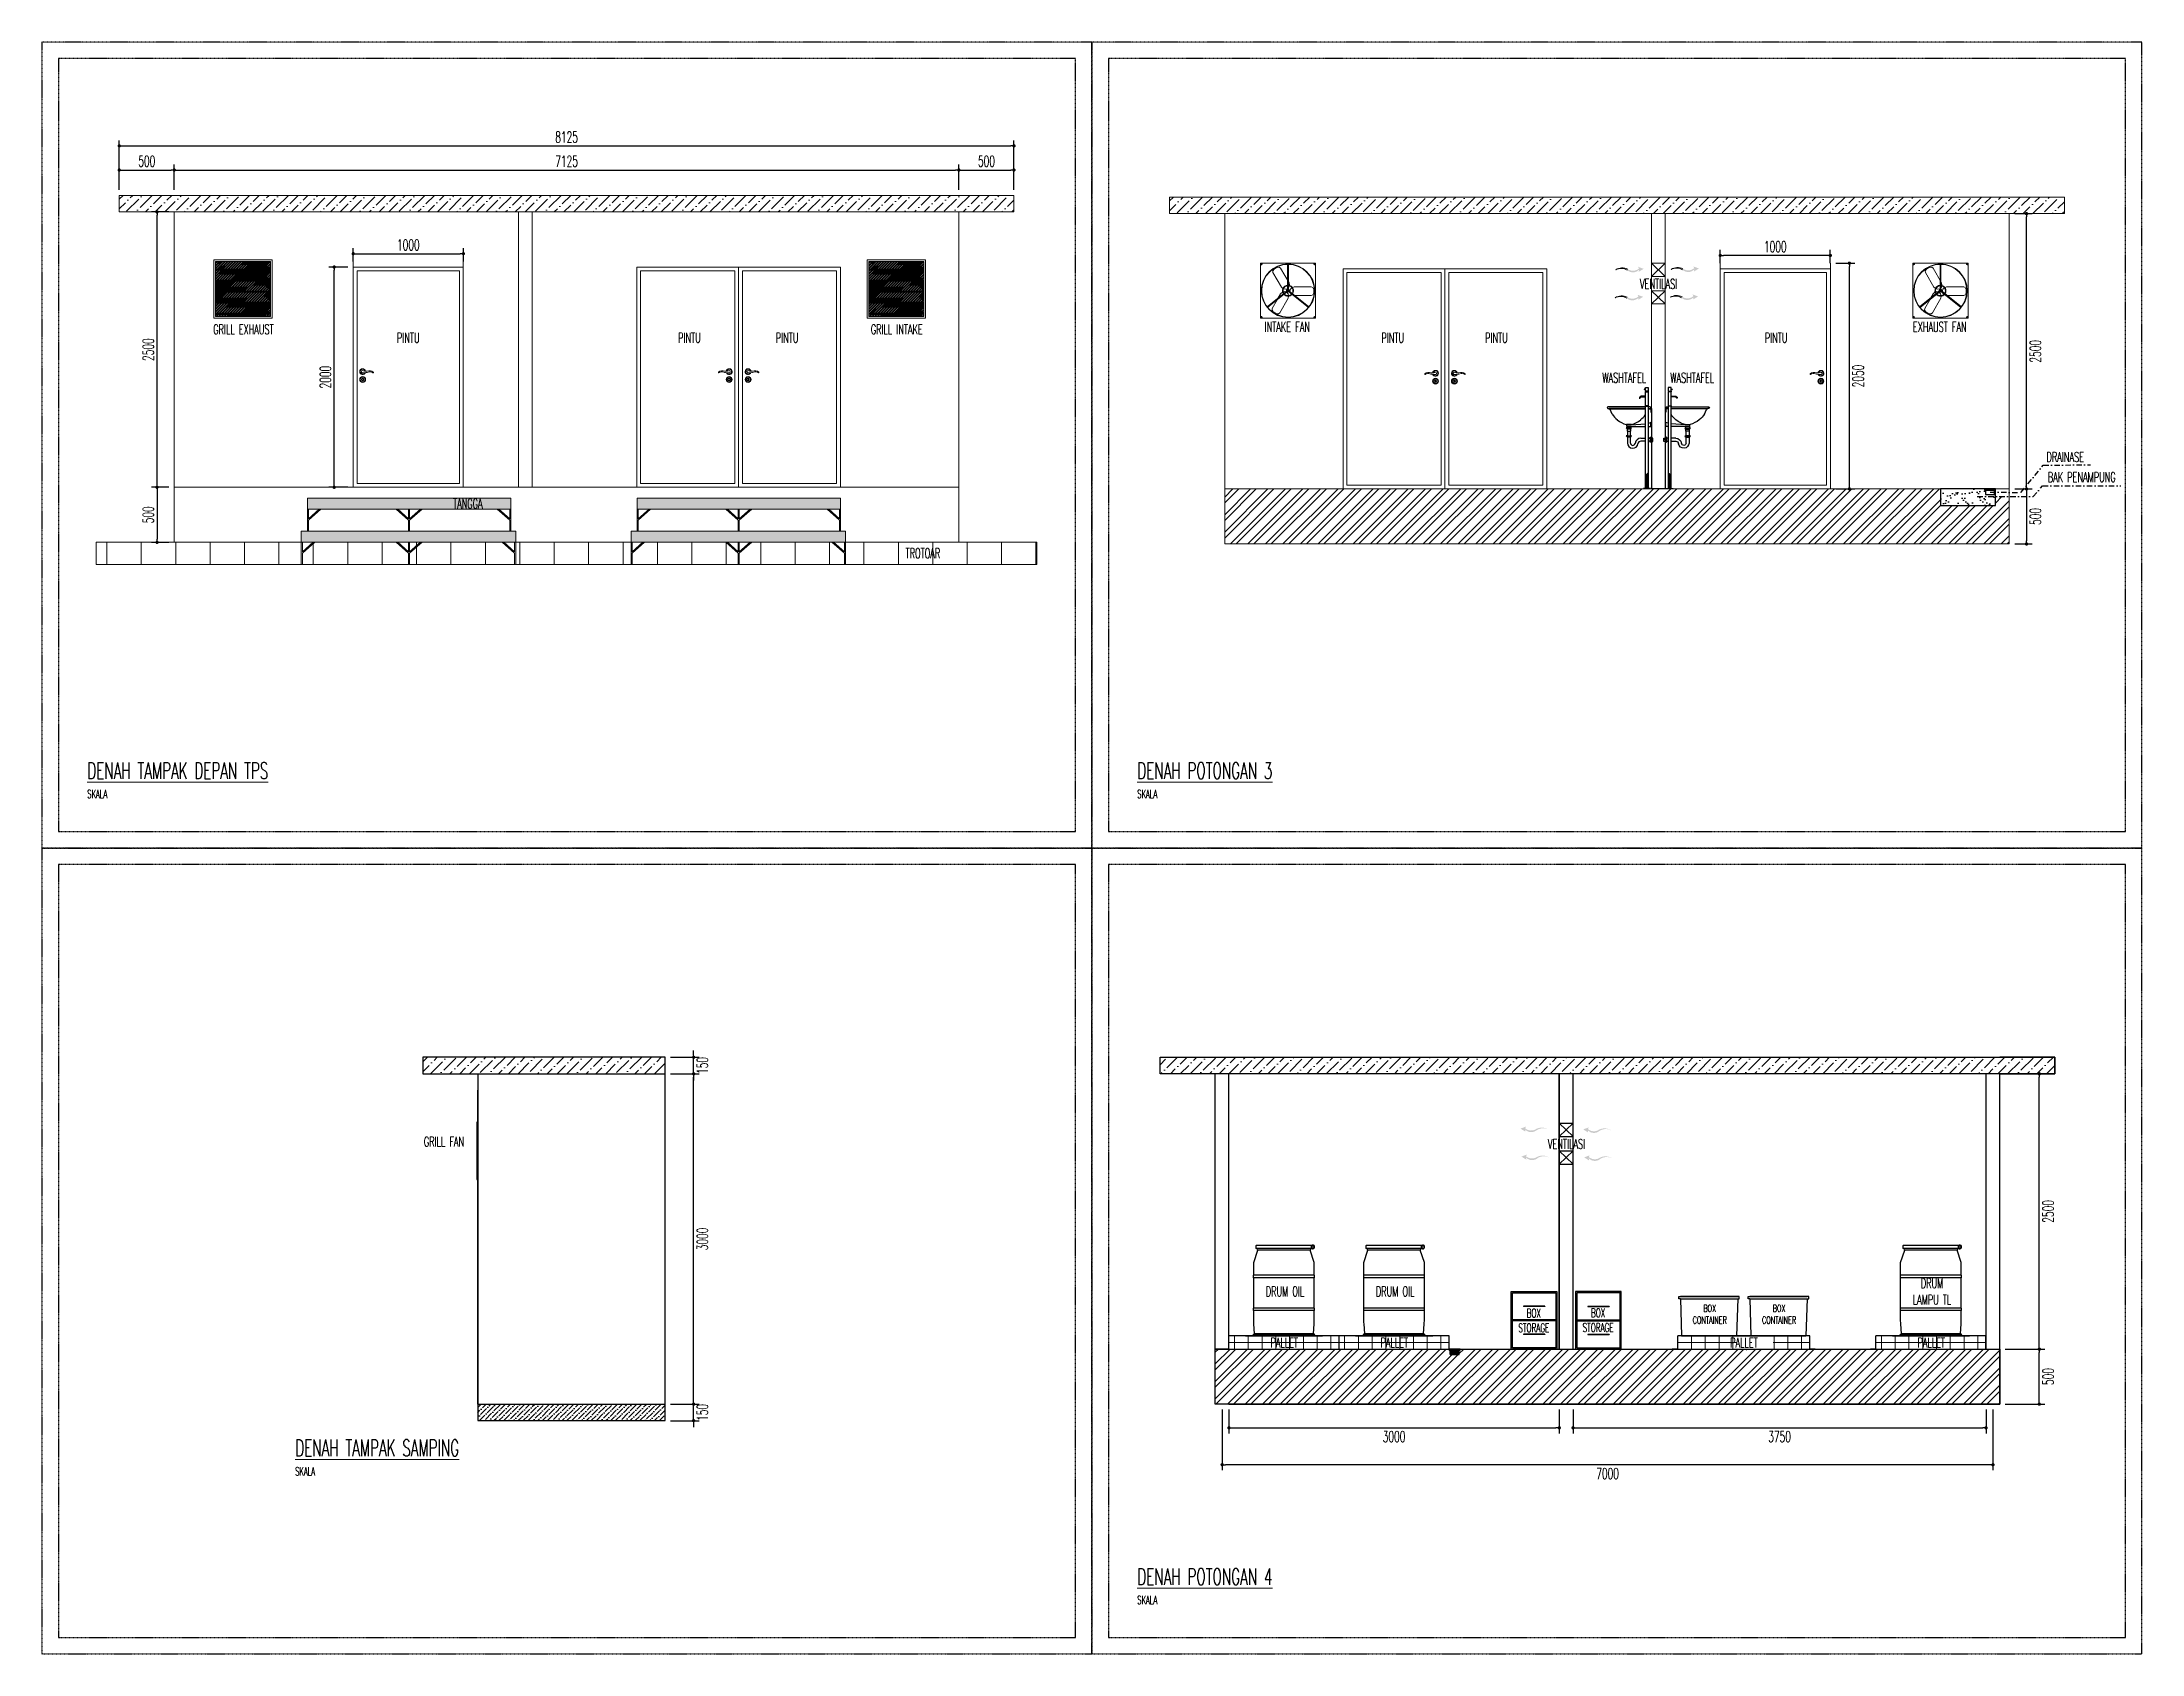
# Model space of a CAD drawing. Header units: millimetres. Extents: x -3140 to 122882, y -13467 to 35950.
# Drawn here: x 67048 to 86118, y 15735 to 30373 of the extents above; entities that cross this region are included whole.
import ezdxf

# ---------------------------------------------------------------- set-up
doc = ezdxf.new("R2010")
doc.units = ezdxf.units.MM
doc.header["$MEASUREMENT"] = 0
doc.linetypes.add('DASHDOT', pattern=[1, 0.5, -0.25, 0, -0.25])
for name, color, linetype, lineweight in [('C NOTASI', 3, 'Continuous', 5), ('inst ME', 7, 'Continuous', 13), ('J', 1, 'Continuous', 13)]:
    doc.layers.add(name, color=color, linetype=linetype, lineweight=lineweight)
doc.layers.add('Edges', color=7, linetype='Continuous')
doc.styles.add('300', font='rs.shx', dxfattribs={"width": 0.6, "height": 100})
doc.dimstyles.new('300', dxfattribs={"dimtxt": 50, "dimasz": 30, "dimexe": 50, "dimexo": 50, "dimgap": 30, "dimtad": 2, "dimdec": 0, "dimzin": 0, "dimtxsty": '300', "dimblk": 'DOT', "dimcen": 0.2, "dimclrd": 1, "dimclre": 1, "dimclrt": 3, "dimadec": 0, "dimazin": 0, "dimtfac": 1, "dimtdec": 0, "dimtix": 1, "dimtmove": 0, "dimatfit": 3, "dimfxl": 1, "dimtolj": 1, "dimtzin": 0, "dimarcsym": 0})
pattern_1 = [(45, (65762.111, -52945.079), (-12.0529565, 12.0529565), []), (45, (65770.146, -52945.079), (-12.0529565, 12.0529565), [])]
pattern_2 = [(45, (59829.175, -52945.079), (-12.0529565, 12.0529565), []), (45, (59837.21, -52945.079), (-12.0529565, 12.0529565), [])]

msp = doc.modelspace()

# ---------------------------------------------------------------- texts
at = {"layer": 'C NOTASI', "color": 3, "attachment_point": 5, "style": '300'}
for s, insert, char_height, width in [('\\A1;{\\C256;VENTILASI}', (81728.8, 28176.8), 90, 569.052), ('\\A1;{\\C256;GRILL EXHAUST}', (68877.8, 27763.9), 90, 864.729), ('\\A1;PINTU', (70374.6, 27687.2), 90, 569.052), ('\\A1;PINTU', (72927.6, 27687.2), 90, 569.052), ('\\A1;PINTU', (73814.3, 27687.2), 90, 569.052), ('\\A1;GRILL INTAKE', (74810.8, 27763.9), 90, 864.729), ('\\A1;{\\C256;INTAKE FAN}', (78357.1, 27785.9), 90, 569.052), ('\\A1;PINTU', (79314.1, 27687.2), 90, 569.052), ('\\A1;PINTU', (80255.5, 27687.2), 90, 569.052), ('\\A1;{\\C256;PINTU}', (82795.7, 27687.2), 90, 569.052), ('\\A1;EXHAUST FAN', (84282.1, 27785.9), 90, 569.052), ('\\A1;{\\C256;WASHTAFEL}', (81417.5, 27324.2), 90, 569.052), ('\\A1;{\\C256;WASHTAFEL}', (82034.3, 27324.2), 90, 569.052), ('\\A1;{\\C256;TANGGA}', (70915.2, 26181.7), 90, 864.729), ('\\A1;{\\C256;TROTOAR}', (75048.1, 25731.3), 90, 864.729), ('\\A1;GRILL FAN', (70699.2, 20387.8), 90, 569.052), ('\\A1;{\\C256;VENTILASI}', (80892.5, 20366.2), 90, 569.052), ('\\A1;DRUM OIL', (78336.6, 19027.5), 90, 569.052), ('\\A1;DRUM OIL', (79336.6, 19027.5), 90, 569.052), ('\\A1;DRUM \\PLAMPU TL', (84211.2, 19027.5), 90, 569.052), ('\\A1;BOX\\PCONTAINER', (82193.3, 18820.6), 64.29, 406.465), ('\\A1;BOX\\PCONTAINER', (82823.1, 18820.6), 64.29, 406.465), ('\\A1;PALLET', (78329.4, 18562.5), 90, 569.052), ('\\A1;PALLET', (79329.4, 18562.5), 90, 569.052), ('\\A1;PALLET', (82504.3, 18562.5), 90, 569.052), ('\\A1;PALLET', (84204, 18562.5), 90, 569.052)]:
    msp.add_mtext(s, dxfattribs=dict(at, insert=insert, char_height=char_height, width=width))
at = {"layer": 'inst ME', "color": 3, "attachment_point": 5, "style": '300'}
for s, insert, char_height, width in [('\\A1;DRAINASE', (85421.6, 26605), 90, 365.812), ('\\A1;BAK PENAMPUNG', (85571.5, 26422.3), 90, 706.214), ('\\A1;\\pxql;{\\LDENAH TAMPAK DEPAN TPS\\P\\H0.5x;\\lSKALA}', (69555.7, 23669.7), 150, 4192.106), ('\\A1;\\pxql;{\\LDENAH POTONGAN 3\\P\\H0.5x;\\lSKALA}', (79090.7, 23669.7), 150, 4192.106), ('\\A1;\\pxql;{\\LDENAH TAMPAK SAMPING\\P\\H0.5x;\\lSKALA}', (71444, 17519.3), 150, 4192.106), ('\\A1;\\pxql;{\\LDENAH POTONGAN 4\\P\\H0.5x;\\lSKALA}', (79090.7, 16350.6), 150, 4192.106)]:
    msp.add_mtext(s, dxfattribs=dict(at, insert=insert, char_height=char_height, width=width))
at = {"layer": 'inst ME', "color": 3, "char_height": 80, "attachment_point": 5, "style": '300'}
for insert in [(80596, 18763.8), (81179.9, 18766.4)]:
    msp.add_mtext('\\A1;BOX\\PSTORAGE', dxfattribs=dict(at, insert=insert))

# ---------------------------------------------------------------- blocks, each defined once
blk = doc.blocks.new('Handle-01')
for centre, radius, start, end in [((-67, -55), 64.6, 70.65, 128.4783), ((-31, 66), 62.1, 256.7903, 291.8405), ((0, 0), 30, 198.0295, 169.9627), ((0, 0), 24, 204.5428, 168.2661), ((0, 0), 12, 259.2556, 132.4302), ((-105, -7), 3.6, 119.1006, 286.7307), ((-70, -64), 62.5, 75.7735, 122.6095), ((-12, 119), 130, 250.5926, 267.9682), ((63, 665), 680, 263.3155, 264.7224)]:
    blk.add_arc(centre, radius, start, end)
blk = doc.blocks.new('_Dot')
at = {"color": 0, "lineweight": -2}
blk.add_line((-0.5, 0), (-1, 0), dxfattribs=at)
at = {"color": 0, "const_width": 0.5}
blk.add_lwpolyline([(-0.25, 0, 1), (0.25, 0, 1)], format="xyb", close=True, dxfattribs=at)
blk = doc.blocks.new('*D66')
at = {"color": 1, "lineweight": -2, "transparency": 16777216}
for p, q in [((69875, 28380), (69875, 28501)), ((69905, 28451), (70845, 28451)), ((70875, 28380), (70875, 28501))]:
    blk.add_line(p, q, dxfattribs=at)
at = {"layer": 'Defpoints', "color": 0, "transparency": 16777216}
for p in [(70875, 28451), (69875, 28330), (70875, 28330)]:
    blk.add_point(p, dxfattribs=at)
at = {"color": 1, "lineweight": -2, "transparency": 16777216, "xscale": 30, "yscale": 30, "zscale": 30, "rotation": 180}
blk.add_blockref('_Dot', (69875, 28451), dxfattribs=at)
at = {"color": 1, "lineweight": -2, "transparency": 16777216, "xscale": 30, "yscale": 30, "zscale": 30}
blk.add_blockref('_Dot', (70875, 28451), dxfattribs=at)
at = {"color": 3, "transparency": 16777216, "insert": (70375, 28531), "char_height": 100, "attachment_point": 5, "style": '300'}
blk.add_mtext('\\A1;1000', dxfattribs=at)
blk = doc.blocks.new('*D67')
at = {"color": 1, "lineweight": -2, "transparency": 16777216}
for p, q in [((69825, 28330), (69652, 28330)), ((69702, 26360), (69702, 28300)), ((69825, 26330), (69652, 26330))]:
    blk.add_line(p, q, dxfattribs=at)
at = {"layer": 'Defpoints', "color": 0, "transparency": 16777216}
for p in [(69702, 28330), (69875, 28330), (69875, 26330)]:
    blk.add_point(p, dxfattribs=at)
at = {"color": 1, "lineweight": -2, "transparency": 16777216, "xscale": 30, "yscale": 30, "zscale": 30}
for p, rotation in [((69702, 28330), 90), ((69702, 26330), 270)]:
    blk.add_blockref('_Dot', p, dxfattribs=dict(at, rotation=rotation))
at = {"color": 3, "transparency": 16777216, "insert": (69622, 27330), "char_height": 100, "attachment_point": 5, "rotation": 90, "style": '300'}
blk.add_mtext('\\A1;2000', dxfattribs=at)
blk = doc.blocks.new('*D61')
at = {"color": 1, "lineweight": -2, "transparency": 16777216}
for p, q in [((68200, 26330), (68043, 26330)), ((68093, 26300), (68093, 25860)), ((68200, 25830), (68043, 25830))]:
    blk.add_line(p, q, dxfattribs=at)
at = {"layer": 'Defpoints', "color": 0, "transparency": 16777216}
for p in [(68250, 26330), (68093, 25830), (68250, 25830)]:
    blk.add_point(p, dxfattribs=at)
at = {"color": 1, "lineweight": -2, "transparency": 16777216, "xscale": 30, "yscale": 30, "zscale": 30}
for p, rotation in [((68093, 26330), 90), ((68093, 25830), 270)]:
    blk.add_blockref('_Dot', p, dxfattribs=dict(at, rotation=rotation))
at = {"color": 3, "transparency": 16777216, "insert": (68013, 26080), "char_height": 100, "attachment_point": 5, "rotation": 90, "style": '300'}
blk.add_mtext('\\A1;500', dxfattribs=at)
blk = doc.blocks.new('*D62')
at = {"color": 1, "lineweight": -2, "transparency": 16777216}
for p, q in [((68200, 28830), (68043, 28830)), ((68093, 26360), (68093, 28800)), ((68200, 26330), (68043, 26330))]:
    blk.add_line(p, q, dxfattribs=at)
at = {"layer": 'Defpoints', "color": 0, "transparency": 16777216}
for p in [(68093, 28830), (68250, 28830), (68250, 26330)]:
    blk.add_point(p, dxfattribs=at)
at = {"color": 1, "lineweight": -2, "transparency": 16777216, "xscale": 30, "yscale": 30, "zscale": 30}
for p, rotation in [((68093, 28830), 90), ((68093, 26330), 270)]:
    blk.add_blockref('_Dot', p, dxfattribs=dict(at, rotation=rotation))
at = {"color": 3, "transparency": 16777216, "insert": (68013, 27580), "char_height": 100, "attachment_point": 5, "rotation": 90, "style": '300'}
blk.add_mtext('\\A1;2500', dxfattribs=at)
blk = doc.blocks.new('*D87')
at = {"color": 1, "lineweight": -2, "transparency": 16777216}
for p, q in [((82288, 28365), (82288, 28485)), ((83258, 28435), (82318, 28435)), ((83288, 28365), (83288, 28485))]:
    blk.add_line(p, q, dxfattribs=at)
at = {"layer": 'Defpoints', "color": 0, "transparency": 16777216}
for p in [(82288, 28435), (82288, 28315), (83288, 28315)]:
    blk.add_point(p, dxfattribs=at)
at = {"color": 1, "lineweight": -2, "transparency": 16777216, "xscale": 30, "yscale": 30, "zscale": 30, "rotation": 180}
blk.add_blockref('_Dot', (82288, 28435), dxfattribs=at)
at = {"color": 1, "lineweight": -2, "transparency": 16777216, "xscale": 30, "yscale": 30, "zscale": 30}
blk.add_blockref('_Dot', (83288, 28435), dxfattribs=at)
at = {"color": 3, "transparency": 16777216, "insert": (82788, 28515), "char_height": 100, "attachment_point": 5, "style": '300'}
blk.add_mtext('\\A1;1000', dxfattribs=at)
blk = doc.blocks.new('*D88')
at = {"color": 1, "lineweight": -2, "transparency": 16777216}
for p, q in [((83338, 28365), (83511, 28365)), ((83461, 26345), (83461, 28335)), ((83338, 26315), (83511, 26315))]:
    blk.add_line(p, q, dxfattribs=at)
at = {"layer": 'Defpoints', "color": 0, "transparency": 16777216}
for p in [(83288, 28365), (83461, 28365), (83288, 26315)]:
    blk.add_point(p, dxfattribs=at)
at = {"color": 1, "lineweight": -2, "transparency": 16777216, "xscale": 30, "yscale": 30, "zscale": 30}
for p, rotation in [((83461, 28365), 90), ((83461, 26315), 270)]:
    blk.add_blockref('_Dot', p, dxfattribs=dict(at, rotation=rotation))
at = {"color": 3, "transparency": 16777216, "insert": (83541, 27340), "char_height": 100, "attachment_point": 5, "rotation": 90, "style": '300'}
blk.add_mtext('\\A1;2050', dxfattribs=at)
blk = doc.blocks.new('*D89')
at = {"color": 1, "lineweight": -2, "transparency": 16777216}
for p, q in [((84963, 26315), (85120, 26315)), ((85070, 26285), (85070, 25845)), ((84963, 25815), (85120, 25815))]:
    blk.add_line(p, q, dxfattribs=at)
at = {"layer": 'Defpoints', "color": 0, "transparency": 16777216}
for p in [(84913, 26315), (84913, 25815), (85070, 25815)]:
    blk.add_point(p, dxfattribs=at)
at = {"color": 1, "lineweight": -2, "transparency": 16777216, "xscale": 30, "yscale": 30, "zscale": 30}
for p, rotation in [((85070, 26315), 90), ((85070, 25815), 270)]:
    blk.add_blockref('_Dot', p, dxfattribs=dict(at, rotation=rotation))
at = {"color": 3, "transparency": 16777216, "insert": (85150, 26065), "char_height": 100, "attachment_point": 5, "rotation": 90, "style": '300'}
blk.add_mtext('\\A1;500', dxfattribs=at)
blk = doc.blocks.new('*D90')
at = {"color": 1, "lineweight": -2, "transparency": 16777216}
for p, q in [((84963, 28815), (85120, 28815)), ((85070, 26345), (85070, 28785)), ((84963, 26315), (85120, 26315))]:
    blk.add_line(p, q, dxfattribs=at)
at = {"layer": 'Defpoints', "color": 0, "transparency": 16777216}
for p in [(84913, 28815), (85070, 28815), (84913, 26315)]:
    blk.add_point(p, dxfattribs=at)
at = {"color": 1, "lineweight": -2, "transparency": 16777216, "xscale": 30, "yscale": 30, "zscale": 30}
for p, rotation in [((85070, 28815), 90), ((85070, 26315), 270)]:
    blk.add_blockref('_Dot', p, dxfattribs=dict(at, rotation=rotation))
at = {"color": 3, "transparency": 16777216, "insert": (85150, 27565), "char_height": 100, "attachment_point": 5, "rotation": 90, "style": '300'}
blk.add_mtext('\\A1;2500', dxfattribs=at)
blk = doc.blocks.new('A$C6E2B1FF7')
for p, q in [((0.332, 0.94), (0.338, 0.938)), ((0.395, 0.96), (0.355, 0.96)), ((0.355, 0.954), (0.395, 0.954)), ((0.395, 1.031), (0.384, 1.031)), ((0.395, 1.028), (0.384, 1.028)), ((0.395, 1.01), (0.395, 1.05)), ((0.395, 1.05), (0.425, 1.05)), ((0.425, 1.01), (0.395, 1.01)), ((0.395, 0.86), (0.395, 1.006)), ((0.395, 1.006), (0.425, 1.006)), ((0.397, 1.01), (0.397, 1.006)), ((0.423, 1.01), (0.423, 1.006)), ((0.425, 1.05), (0.425, 1.01)), ((0.425, 1.006), (0.425, 0.86)), ((0.395, 0.848), (0.008, 0.848)), ((0.008, 0.833), (0.016, 0.833)), ((0.395, 0.833), (0.016, 0.833)), ((0.019, 0.827), (0.395, 0.827)), ((0.052, 0.774), (0.031, 0.822)), ((0.252, 0.667), (0.199, 0.667)), ((0.203, 0.647), (0.203, 0.662)), ((0.203, 0.662), (0.248, 0.662)), ((0.248, 0.662), (0.395, 0.674)), ((0.425, 0.86), (0.395, 0.86)), ((0.395, 0.004), (0.395, 0.856)), ((0.395, 0.856), (0.425, 0.856)), ((0.397, 0.86), (0.397, 0.856)), ((0.423, 0.86), (0.423, 0.856)), ((0.425, 0.856), (0.425, 0.004)), ((0.443, 0.848), (0.425, 0.848)), ((0.435, 0.833), (0.425, 0.833)), ((0.425, 0.827), (0.44, 0.827)), ((0.425, 0.827), (0.432, 0.827)), ((0.425, 0.68), (0.451, 0.686)), ((0.435, 0.833), (0.443, 0.833)), ((0.44, 0.827), (0.451, 0.827)), ((0.443, 0.833), (0.457, 0.833)), ((0.451, 0.827), (0.451, 0.793)), ((0.451, 0.793), (0.457, 0.793)), ((0.451, 0.641), (0.451, 0.691)), ((0.451, 0.691), (0.457, 0.691)), ((0.457, 0.833), (0.457, 0)), ((0.197, 0.632), (0.205, 0.626)), ((0.253, 0.632), (0.197, 0.632)), ((0.197, 0.549), (0.205, 0.543)), ((0.209, 0.549), (0.197, 0.549)), ((0.203, 0.647), (0.246, 0.647)), ((0.205, 0.647), (0.205, 0.632)), ((0.205, 0.626), (0.205, 0.619)), ((0.205, 0.626), (0.246, 0.626)), ((0.205, 0.619), (0.208, 0.619)), ((0.205, 0.543), (0.205, 0.535)), ((0.205, 0.543), (0.246, 0.543)), ((0.205, 0.535), (0.21, 0.535)), ((0.208, 0.619), (0.208, 0.598)), ((0.243, 0.619), (0.208, 0.619)), ((0.208, 0.598), (0.209, 0.598)), ((0.209, 0.598), (0.242, 0.598)), ((0.209, 0.598), (0.209, 0.549)), ((0.209, 0.549), (0.242, 0.549)), ((0.24, 0.535), (0.21, 0.535)), ((0.21, 0.535), (0.21, 0.475)), ((0.24, 0.535), (0.246, 0.535)), ((0.24, 0.475), (0.24, 0.535)), ((0.242, 0.598), (0.243, 0.598)), ((0.242, 0.549), (0.242, 0.598)), ((0.253, 0.549), (0.242, 0.549)), ((0.243, 0.598), (0.243, 0.619)), ((0.243, 0.619), (0.246, 0.619)), ((0.246, 0.647), (0.395, 0.647)), ((0.246, 0.647), (0.246, 0.632)), ((0.246, 0.626), (0.253, 0.632)), ((0.246, 0.619), (0.246, 0.626)), ((0.246, 0.543), (0.253, 0.549)), ((0.246, 0.535), (0.246, 0.543)), ((0.348, 0.524), (0.395, 0.524)), ((0.395, 0.494), (0.348, 0.494)), ((0.425, 0.646), (0.451, 0.646)), ((0.425, 0.524), (0.444, 0.524)), ((0.444, 0.494), (0.425, 0.494)), ((0.444, 0.524), (0.444, 0.536)), ((0.444, 0.536), (0.457, 0.536)), ((0.444, 0.524), (0.444, 0.494)), ((0.444, 0.483), (0.444, 0.494)), ((0.457, 0.483), (0.444, 0.483)), ((0.457, 0.641), (0.451, 0.641)), ((0.457, 0.536), (0.457, 0.483)), ((0.472, 0.526), (0.457, 0.526)), ((0.457, 0.51), (0.472, 0.51)), ((0.457, 0.492), (0.472, 0.492)), ((0.472, 0.492), (0.472, 0.526)), ((0.447, 0.004), (0.375, 0.004)), ((0.375, 0.004), (0.375, 0)), ((0.399, 0.004), (0.399, 0.139)), ((0.402, 0.004), (0.402, 0.143)), ((0.405, 0.004), (0.405, 0.148)), ((0.41, 0.004), (0.41, 0.153)), ((0.419, 0.004), (0.419, 0.162)), ((0.447, 0), (0.447, 0.004))]:
    blk.add_line(p, q)
for centre, radius, start, end in [((0.355, 0.937), 0.0227, 88.6757, 172.7204), ((0.358, 0.934), 0.0198, 97.0492, 169.4794), ((0.008, 0.841), 0.00774, 90, 270), ((0.021, 0.832), 0.00515, 166.683, 249.3475), ((0.016, 0.805), 0.0225, 49.2504, 75.1216), ((0.252, 0.9), 0.236, 212.2444, 231.4845), ((0.261, 0.905), 0.246, 230.5265, 255.486), ((0.195, 0.657), 0.0106, 26.899, 68.7989), ((0.255, 0.658), 0.0103, 110.6393, 153.6628), ((0.19, 0.905), 0.246, 284.514, 309.4735), ((0.199, 0.9), 0.236, 308.5155, 326.2119), ((0.435, 0.805), 0.0225, 104.8784, 114.4741), ((0.43, 0.832), 0.00515, 290.6525, 13.317), ((0.443, 0.841), 0.00774, 270, 90), ((0.265, 0.475), 0.0541, 180, 352.7326), ((0.265, 0.475), 0.0241, 180, 352.7326), ((0.348, 0.464), 0.06, 90, 172.7326), ((0.348, 0.464), 0.03, 90, 172.7326), ((0.519, 0.052), 0.149, 128.9796, 146.204)]:
    blk.add_arc(centre, radius, start, end)
blk.add_ellipse((0.384, 1.03), major_axis=(0, -0.0015), ratio=0.505358, start_param=3.141593, end_param=6.283185)
blk = doc.blocks.new('plastic water drum fr')
at = {"layer": 'Edges'}
for p, q in [((-11.76, 17.52), (-11.77, 17.52)), ((-11.77, 17.52), (-11.77, 17.51)), ((-11.77, 17.52), (-11.69, 17.52)), ((-11.77, 17.51), (-11.77, 17.5)), ((-11.77, 17.51), (-11.69, 17.51)), ((-11.77, 17.5), (-11.77, 16.49)), ((-11.77, 17.5), (-11.69, 17.5)), ((-11.77, 16.49), (-11.77, 16.49)), ((-11.77, 16.48), (-11.77, 16.49)), ((-11.69, 16.49), (-11.77, 16.49)), ((-11.69, 16.49), (-11.77, 16.49)), ((-11.76, 16.48), (-11.77, 16.48)), ((-11.69, 16.48), (-11.77, 16.48)), ((-11.75, 17.53), (-11.76, 17.53)), ((-11.76, 17.53), (-11.76, 17.52)), ((-11.76, 17.53), (-11.68, 17.53)), ((-11.76, 17.52), (-11.69, 17.52)), ((-11.76, 16.47), (-11.76, 16.48)), ((-11.69, 16.48), (-11.76, 16.48)), ((-11.75, 16.47), (-11.76, 16.47)), ((-11.68, 16.47), (-11.76, 16.47)), ((-11.75, 17.53), (-11.75, 17.53)), ((-11.75, 17.53), (-11.75, 17.53)), ((-11.75, 17.53), (-11.74, 17.53)), ((-11.75, 16.47), (-11.75, 16.47)), ((-11.75, 16.47), (-11.75, 16.47)), ((-11.75, 16.47), (-11.74, 16.47)), ((-11.72, 17.53), (-11.74, 17.53)), ((-11.74, 17.53), (-11.74, 17.53)), ((-11.74, 16.47), (-11.72, 16.47)), ((-11.72, 17.53), (-11.72, 17.53)), ((-11.72, 17.53), (-11.71, 17.53)), ((-11.72, 16.47), (-11.72, 16.47)), ((-11.68, 16.47), (-11.72, 16.47)), ((-11.71, 17.53), (-11.7, 17.53)), ((-11.7, 17.53), (-11.68, 17.53)), ((-11.68, 17.53), (-11.69, 17.52)), ((-11.69, 17.52), (-11.69, 17.51)), ((-11.69, 17.52), (-11.69, 17.52)), ((-11.69, 17.52), (-10.71, 17.52)), ((-11.69, 17.52), (-10.71, 17.52)), ((-11.69, 17.51), (-11.69, 17.5)), ((-11.69, 17.51), (-10.71, 17.51)), ((-11.69, 17.5), (-11.69, 16.49)), ((-10.71, 17.5), (-11.69, 17.5)), ((-11.69, 16.49), (-11.69, 16.49)), ((-11.69, 16.48), (-11.69, 16.49)), ((-10.71, 16.49), (-11.69, 16.49)), ((-10.71, 16.49), (-11.69, 16.49)), ((-11.69, 16.48), (-11.69, 16.48)), ((-11.68, 16.47), (-11.69, 16.48)), ((-10.71, 16.48), (-11.69, 16.48)), ((-10.71, 16.48), (-11.69, 16.48)), ((-11.68, 17.53), (-11.68, 17.53)), ((-11.68, 17.53), (-11.67, 17.53)), ((-11.68, 17.53), (-10.71, 17.53)), ((-11.68, 16.47), (-11.68, 16.47)), ((-11.67, 16.47), (-11.68, 16.47)), ((-10.71, 16.47), (-11.68, 16.47)), ((-11.67, 17.53), (-11.67, 17.53)), ((-11.67, 17.53), (-11.67, 17.53)), ((-11.67, 17.53), (-11.67, 17.53)), ((-11.67, 17.53), (-11.67, 17.53)), ((-11.65, 17.53), (-11.67, 17.53)), ((-11.67, 16.47), (-11.67, 16.47)), ((-11.67, 16.47), (-11.67, 16.47)), ((-11.67, 16.47), (-11.67, 16.47)), ((-11.67, 16.47), (-11.53, 16.47)), ((-11.65, 17.53), (-11.54, 17.53)), ((-11.54, 17.55), (-11.53, 17.56)), ((-11.54, 17.53), (-11.54, 17.55)), ((-11.51, 17.53), (-11.54, 17.53)), ((-11.53, 17.6), (-11.52, 17.61)), ((-11.53, 17.59), (-11.53, 17.6)), ((-11.53, 17.58), (-11.53, 17.59)), ((-11.53, 17.56), (-11.53, 17.58)), ((-11.53, 16.45), (-11.53, 16.47)), ((-11.51, 16.47), (-11.53, 16.47)), ((-11.53, 16.43), (-11.53, 16.45)), ((-11.53, 16.42), (-11.53, 16.43)), ((-11.52, 16.4), (-11.53, 16.42)), ((-11.52, 17.63), (-11.51, 17.64)), ((-11.52, 17.61), (-11.52, 17.63)), ((-11.52, 16.39), (-11.52, 16.4)), ((-11.51, 17.65), (-11.5, 17.66)), ((-11.51, 17.64), (-11.51, 17.65)), ((-11.51, 17.53), (-11.51, 17.53)), ((-11.51, 17.53), (-11.41, 17.53)), ((-11.51, 16.47), (-11.41, 16.47)), ((-11.51, 16.47), (-11.51, 16.47)), ((-11.5, 17.66), (-11.48, 17.68)), ((-11.47, 17.68), (-11.48, 17.68)), ((-11.47, 17.68), (-11.44, 17.68)), ((-11.44, 17.68), (-11.07, 17.68)), ((-11.41, 17.57), (-11.41, 17.58)), ((-11.41, 17.58), (-11.41, 17.58)), ((-11.41, 17.56), (-11.41, 17.57)), ((-11.41, 17.55), (-11.41, 17.56)), ((-11.41, 17.55), (-11.41, 17.55)), ((-11.4, 17.55), (-11.41, 17.55)), ((-11.41, 17.55), (-11.41, 17.55)), ((-11.41, 17.55), (-11.4, 17.55)), ((-11.41, 17.54), (-11.41, 17.55)), ((-11.41, 17.55), (-11.41, 17.55)), ((-11.41, 17.53), (-11.41, 17.54)), ((-11.41, 17.54), (-11.41, 17.54)), ((-11.17, 17.54), (-11.41, 17.54)), ((-11.41, 17.53), (-11.36, 17.53)), ((-11.41, 16.46), (-11.41, 16.47)), ((-11.38, 16.47), (-11.41, 16.47)), ((-11.41, 16.46), (-11.41, 16.46)), ((-11.41, 16.45), (-11.41, 16.46)), ((-11.17, 16.46), (-11.41, 16.46)), ((-11.4, 16.45), (-11.41, 16.45)), ((-11.41, 16.44), (-11.41, 16.45)), ((-11.41, 16.45), (-11.41, 16.45)), ((-11.13, 16.44), (-11.41, 16.44)), ((-11.41, 16.43), (-11.41, 16.44)), ((-11.4, 16.42), (-11.41, 16.43)), ((-11.4, 17.55), (-11.4, 17.55)), ((-11.4, 17.55), (-11.22, 17.55)), ((-11.39, 16.45), (-11.4, 16.45)), ((-11.4, 16.42), (-11.4, 16.42)), ((-11.4, 16.42), (-11.4, 16.42)), ((-11.4, 16.42), (-11.4, 16.42)), ((-11.4, 16.41), (-11.4, 16.42)), ((-11.38, 16.44), (-11.39, 16.45)), ((-11.38, 16.47), (-11.36, 16.47)), ((-11.38, 16.47), (-11.38, 16.47)), ((-11.36, 16.44), (-11.38, 16.44)), ((-11.33, 17.53), (-11.36, 17.53)), ((-11.33, 16.47), (-11.36, 16.47)), ((-11.35, 16.44), (-11.36, 16.44)), ((-11.34, 16.44), (-11.35, 16.44)), ((-11.33, 16.44), (-11.34, 16.44)), ((-11.33, 17.53), (-11.33, 17.53)), ((-11.33, 17.53), (-11.17, 17.53)), ((-11.33, 16.47), (-11.31, 16.47)), ((-11.33, 16.47), (-11.33, 16.47)), ((-11.32, 16.44), (-11.33, 16.44)), ((-11.31, 16.44), (-11.32, 16.44)), ((-11.31, 16.47), (-11.31, 16.47)), ((-11.31, 16.47), (-11.25, 16.47)), ((-11.31, 16.44), (-11.3, 16.44)), ((-11.31, 16.44), (-11.31, 16.44)), ((-11.3, 16.44), (-11.3, 16.44)), ((-11.3, 16.44), (-11.3, 16.44)), ((-11.3, 16.44), (-11.29, 16.44)), ((-11.3, 16.44), (-11.3, 16.44)), ((-11.29, 16.44), (-11.27, 16.44)), ((-11.27, 16.44), (-11.26, 16.44)), ((-11.26, 16.44), (-11.25, 16.44)), ((-11.25, 16.47), (-11.24, 16.47)), ((-11.25, 16.44), (-11.24, 16.44)), ((-11.24, 16.47), (-11.23, 16.47)), ((-11.24, 16.47), (-11.24, 16.47)), ((-11.24, 16.44), (-11.23, 16.45)), ((-11.23, 16.47), (-11.19, 16.47)), ((-11.23, 16.45), (-11.22, 16.45)), ((-11.22, 17.55), (-11.21, 17.55)), ((-11.22, 17.55), (-11.22, 17.55)), ((-11.22, 17.55), (-11.12, 17.55)), ((-11.22, 16.45), (-11.21, 16.45)), ((-11.21, 17.55), (-11.2, 17.54)), ((-11.21, 16.45), (-11.2, 16.45)), ((-11.2, 17.54), (-11.19, 17.54)), ((-11.2, 16.45), (-11.19, 16.46)), ((-11.19, 17.54), (-11.17, 17.54)), ((-11.19, 16.47), (-11.17, 16.47)), ((-11.19, 16.46), (-11.17, 16.46)), ((-11.17, 17.53), (-11.17, 17.54)), ((-11.16, 17.53), (-11.17, 17.53)), ((-11.17, 16.47), (-11.17, 16.46)), ((-11.14, 16.47), (-11.17, 16.47)), ((-11.14, 17.53), (-11.16, 17.53)), ((-11.14, 17.53), (-11.13, 17.53)), ((-11.13, 16.47), (-11.14, 16.47)), ((-11.12, 17.53), (-11.13, 17.53)), ((-11.13, 16.47), (-11.12, 16.47)), ((-11.12, 16.45), (-11.13, 16.44)), ((-11.11, 16.44), (-11.13, 16.44)), ((-11.12, 17.55), (-11.12, 17.55)), ((-11.12, 17.55), (-11.12, 17.54)), ((-11.12, 17.55), (-11.1, 17.55)), ((-11.12, 17.54), (-11.12, 17.53)), ((-11.12, 17.53), (-11.12, 17.53)), ((-11.11, 17.53), (-11.12, 17.53)), ((-11.12, 16.47), (-11.12, 16.46)), ((-11.12, 16.47), (-11.12, 16.47)), ((-11.02, 16.47), (-11.12, 16.47)), ((-11.12, 16.46), (-11.12, 16.45)), ((-11.1, 17.53), (-11.11, 17.53)), ((-11.11, 17.53), (-11.11, 17.53)), ((-11.1, 17.53), (-11.11, 17.53)), ((-11.11, 16.44), (-11.11, 16.44)), ((-11.11, 16.44), (-11.11, 16.44)), ((-11.1, 17.55), (-11.09, 17.55)), ((-11.04, 17.53), (-11.1, 17.53)), ((-11.07, 17.68), (-11.06, 17.68)), ((-11.06, 17.68), (-11.03, 17.66)), ((-11.03, 17.53), (-11.04, 17.53)), ((-11.03, 17.53), (-11.04, 17.53)), ((-11.03, 17.66), (-11.03, 17.66)), ((-11.03, 17.66), (-11.02, 17.65)), ((-11.03, 17.53), (-11.03, 17.53)), ((-10.99, 17.53), (-11.03, 17.53)), ((-11.02, 17.65), (-11.01, 17.62)), ((-11.02, 16.47), (-11.02, 16.47)), ((-11.02, 16.47), (-10.98, 16.47)), ((-11.02, 16.47), (-11, 16.45)), ((-11.01, 17.62), (-11.01, 17.62)), ((-11.01, 17.62), (-11.01, 17.61)), ((-11.01, 17.61), (-11, 17.6)), ((-11, 16.41), (-11.01, 16.4)), ((-11.01, 16.4), (-11.01, 16.38)), ((-11, 17.6), (-11, 17.59)), ((-11, 17.59), (-11, 17.58)), ((-11, 17.58), (-11, 17.56)), ((-11, 17.56), (-11, 17.55)), ((-11, 17.55), (-10.99, 17.54)), ((-11, 16.45), (-11, 16.45)), ((-11, 16.45), (-11, 16.43)), ((-11, 16.45), (-10.88, 16.39)), ((-11, 16.43), (-11, 16.41)), ((-10.99, 17.54), (-10.99, 17.53)), ((-10.95, 17.53), (-10.99, 17.53)), ((-10.98, 16.47), (-10.92, 16.47)), ((-10.88, 17.57), (-10.95, 17.53)), ((-10.92, 17.53), (-10.95, 17.53)), ((-10.92, 17.53), (-10.92, 17.53)), ((-10.92, 17.53), (-10.91, 17.53)), ((-10.92, 16.47), (-10.91, 16.47)), ((-10.92, 16.47), (-10.92, 16.47)), ((-10.89, 17.53), (-10.91, 17.53)), ((-10.91, 16.47), (-10.9, 16.47)), ((-10.9, 16.47), (-10.89, 16.47)), ((-10.88, 17.53), (-10.89, 17.53)), ((-10.87, 16.47), (-10.89, 16.47)), ((-10.88, 17.57), (10.88, 17.57)), ((-10.88, 17.53), (-10.87, 17.53)), ((-10.85, 17.53), (-10.87, 17.53)), ((-10.87, 16.47), (-10.85, 16.47)), ((-10.87, 16.47), (-10.87, 16.47)), ((-10.85, 17.53), (-10.83, 17.53)), ((-10.85, 17.53), (-10.85, 17.53)), ((-10.85, 16.47), (-10.85, 16.47)), ((-10.85, 16.47), (-10.84, 16.47)), ((-10.84, 16.47), (-10.83, 16.47)), ((-10.83, 17.53), (-10.81, 17.53)), ((-10.83, 17.53), (-10.83, 17.53)), ((-10.81, 16.47), (-10.83, 16.47)), ((-10.8, 17.53), (-10.81, 17.53)), ((-10.81, 16.47), (-10.8, 16.47)), ((-10.81, 16.47), (-10.81, 16.47)), ((-10.79, 17.53), (-10.8, 17.53)), ((-10.8, 16.47), (-10.79, 16.47)), ((-10.79, 17.53), (-10.78, 17.53)), ((-10.79, 16.47), (-10.78, 16.47)), ((-10.77, 17.53), (-10.78, 17.53)), ((-10.76, 16.47), (-10.78, 16.47)), ((-10.76, 17.53), (-10.77, 17.53)), ((-10.74, 17.53), (-10.76, 17.53)), ((-10.76, 16.47), (-10.74, 16.47)), ((-10.76, 16.47), (-10.76, 16.47)), ((-10.72, 17.53), (-10.74, 17.53)), ((-10.74, 17.53), (-10.74, 17.53)), ((-10.74, 16.47), (-10.72, 16.47)), ((-10.74, 16.47), (-10.74, 16.47)), ((-10.71, 17.53), (-10.72, 17.53)), ((-10.71, 16.47), (-10.72, 16.47)), ((-10.71, 17.53), (-10.71, 17.53)), ((-10.71, 17.53), (-10.69, 17.53)), ((-10.7, 17.53), (-10.71, 17.53)), ((-10.71, 17.53), (-10.71, 17.52)), ((-10.71, 17.52), (-10.69, 17.52)), ((-10.71, 17.52), (-10.71, 17.51)), ((-10.71, 17.52), (-10.69, 17.52)), ((-10.71, 17.52), (-10.71, 17.52)), ((-10.71, 17.51), (-10.71, 17.5)), ((-10.71, 17.51), (-10.69, 17.51)), ((-10.71, 17.5), (-10.69, 17.5)), ((-10.71, 17.5), (-10.71, 16.49)), ((-10.71, 16.49), (-10.69, 16.49)), ((-10.71, 16.49), (-10.71, 16.49)), ((-10.71, 16.48), (-10.71, 16.49)), ((-10.71, 16.49), (-10.69, 16.49)), ((-10.71, 16.48), (-10.69, 16.48)), ((-10.71, 16.48), (-10.69, 16.48)), ((-10.71, 16.48), (-10.71, 16.48)), ((-10.71, 16.47), (-10.71, 16.48)), ((-10.71, 16.47), (-10.69, 16.47)), ((-10.71, 16.47), (-10.71, 16.47)), ((-10.7, 16.47), (-10.71, 16.47)), ((-10.69, 17.53), (-10.7, 17.53)), ((-10.69, 16.47), (-10.7, 16.47)), ((-10.69, 17.53), (-10.69, 17.52)), ((-10.69, 17.53), (-10.67, 17.53)), ((-10.69, 17.53), (-10.69, 17.53)), ((-10.68, 17.53), (-10.69, 17.53)), ((-10.69, 17.52), (-10.69, 17.51)), ((-10.69, 17.52), (-10.69, 17.52)), ((-10.69, 17.52), (-10.67, 17.52)), ((-10.69, 17.52), (-10.67, 17.52)), ((-10.69, 17.51), (-10.69, 17.5)), ((-10.69, 17.51), (-10.67, 17.51)), ((-10.67, 17.5), (-10.69, 17.5)), ((-10.69, 17.5), (-10.69, 16.49)), ((-10.67, 16.49), (-10.69, 16.49)), ((-10.69, 16.49), (-10.69, 16.49)), ((-10.69, 16.48), (-10.69, 16.49)), ((-10.69, 16.49), (-10.67, 16.49)), ((-10.69, 16.48), (-10.69, 16.48)), ((-10.69, 16.47), (-10.69, 16.48)), ((-10.69, 16.48), (-10.67, 16.48)), ((-10.69, 16.48), (-10.67, 16.48)), ((-10.69, 16.47), (-10.67, 16.47)), ((-10.69, 16.47), (-10.69, 16.47)), ((-10.69, 16.47), (-10.68, 16.47)), ((-10.69, 16.47), (-10.69, 16.47)), ((-10.68, 17.53), (-10.66, 17.53)), ((-10.68, 17.53), (-10.68, 17.53)), ((-10.68, 16.47), (-10.67, 16.47)), ((-10.68, 16.47), (-10.68, 16.47)), ((-10.67, 17.53), (-10.66, 17.53)), ((-10.67, 17.52), (-10.67, 17.53)), ((-10.67, 17.52), (-10.65, 17.52)), ((-10.67, 17.51), (-10.67, 17.52)), ((-10.67, 17.52), (-10.66, 17.52)), ((-10.67, 17.52), (-10.67, 17.52)), ((-10.67, 17.51), (-10.67, 17.5)), ((-10.67, 17.51), (-10.65, 17.51)), ((-10.65, 17.5), (-10.67, 17.5)), ((-10.67, 17.5), (-10.67, 16.49)), ((-10.65, 16.49), (-10.67, 16.49)), ((-10.67, 16.49), (-10.67, 16.49)), ((-10.67, 16.49), (-10.65, 16.49)), ((-10.67, 16.49), (-10.67, 16.48)), ((-10.67, 16.48), (-10.65, 16.48)), ((-10.67, 16.48), (-10.66, 16.48)), ((-10.67, 16.48), (-10.67, 16.48)), ((-10.67, 16.48), (-10.67, 16.47)), ((-10.67, 16.47), (-10.66, 16.47)), ((-10.67, 16.47), (-10.66, 16.47)), ((-10.66, 17.52), (-10.66, 17.53)), ((-10.66, 17.53), (-10.64, 17.53)), ((-10.65, 17.53), (-10.66, 17.53)), ((-10.66, 17.53), (-10.66, 17.53)), ((-10.66, 17.52), (-10.64, 17.52)), ((-10.65, 17.52), (-10.66, 17.52)), ((-10.65, 16.48), (-10.66, 16.48)), ((-10.66, 16.48), (-10.66, 16.47)), ((-10.66, 16.48), (-10.64, 16.48)), ((-10.66, 16.47), (-10.64, 16.47)), ((-10.66, 16.47), (-10.65, 16.47)), ((-10.66, 16.47), (-10.66, 16.47)), ((-10.66, 16.47), (-10.65, 16.47)), ((-10.65, 17.53), (-10.65, 17.53)), ((-10.64, 17.53), (-10.65, 17.53)), ((-10.65, 17.52), (-10.64, 17.52)), ((-10.65, 17.51), (-10.65, 17.52)), ((-10.65, 17.51), (-10.65, 17.5)), ((-10.65, 17.51), (-10.64, 17.51)), ((-10.65, 17.5), (-10.64, 17.5)), ((-10.65, 17.5), (-10.65, 16.49)), ((-10.65, 16.49), (-10.64, 16.49)), ((-10.65, 16.49), (-10.65, 16.49)), ((-10.65, 16.49), (-10.65, 16.48)), ((-10.65, 16.49), (-10.64, 16.49)), ((-10.65, 16.48), (-10.64, 16.48)), ((-10.65, 16.47), (-10.65, 16.47)), ((-10.65, 16.47), (-10.64, 16.47)), ((-10.64, 17.53), (-10.63, 17.53)), ((-10.64, 17.52), (-10.64, 17.53)), ((-10.63, 17.53), (-10.64, 17.53)), ((-10.64, 17.52), (-10.64, 17.52)), ((-10.64, 17.52), (-10.63, 17.52)), ((-10.64, 17.51), (-10.64, 17.52)), ((-10.64, 17.52), (-10.62, 17.52)), ((-10.64, 17.51), (-10.64, 17.5)), ((-10.64, 17.51), (-10.62, 17.51)), ((-10.64, 17.5), (-10.62, 17.5)), ((-10.64, 17.5), (-10.64, 16.49)), ((-10.62, 16.49), (-10.64, 16.49)), ((-10.64, 16.49), (-10.64, 16.49)), ((-10.64, 16.48), (-10.64, 16.49)), ((-10.64, 16.49), (-10.62, 16.49)), ((-10.64, 16.48), (-10.64, 16.48)), ((-10.64, 16.47), (-10.64, 16.48)), ((-10.64, 16.48), (-10.63, 16.48)), ((-10.64, 16.48), (-10.62, 16.48)), ((-10.64, 16.47), (-10.63, 16.47)), ((-10.64, 16.47), (-10.64, 16.47)), ((-10.64, 16.47), (-10.63, 16.47)), ((-10.64, 16.47), (-10.62, 16.47)), ((-10.63, 17.53), (-10.62, 17.53)), ((-10.63, 17.53), (-10.63, 17.52)), ((-10.62, 17.53), (-10.63, 17.53)), ((-10.63, 17.52), (-10.61, 17.52)), ((-10.63, 17.52), (-10.62, 17.52)), ((-10.62, 16.48), (-10.63, 16.48)), ((-10.63, 16.48), (-10.63, 16.47)), ((-10.63, 16.48), (-10.61, 16.48)), ((-10.63, 16.47), (-10.62, 16.47)), ((-10.63, 16.47), (-10.62, 16.47)), ((-10.61, 17.52), (-10.62, 17.53)), ((-10.62, 17.53), (-10.61, 17.53)), ((-10.61, 17.53), (-10.62, 17.53)), ((-10.62, 17.53), (-10.62, 17.53)), ((-10.62, 17.52), (-10.61, 17.52)), ((-10.62, 17.52), (-10.62, 17.51)), ((-10.62, 17.51), (-10.62, 17.5)), ((-10.62, 17.51), (-10.61, 17.51)), ((-10.61, 17.5), (-10.62, 17.5)), ((-10.62, 17.5), (-10.62, 16.49)), ((-10.61, 16.49), (-10.62, 16.49)), ((-10.62, 16.49), (-10.62, 16.49)), ((-10.62, 16.49), (-10.62, 16.48)), ((-10.62, 16.49), (-10.61, 16.49)), ((-10.61, 16.48), (-10.62, 16.47)), ((-10.62, 16.48), (-10.61, 16.48)), ((-10.62, 16.47), (-10.61, 16.47)), ((-10.61, 16.47), (-10.62, 16.47)), ((-10.62, 16.47), (-10.62, 16.47)), ((-10.62, 16.47), (-10.62, 16.47)), ((-10.61, 17.53), (-10.6, 17.53)), ((-10.6, 17.52), (-10.61, 17.53)), ((-10.6, 17.53), (-10.61, 17.53)), ((-10.61, 17.53), (-10.61, 17.53)), ((-10.61, 17.53), (-10.61, 17.53)), ((-10.61, 17.52), (-10.6, 17.52)), ((-10.61, 17.52), (-10.61, 17.52)), ((-10.61, 17.52), (-10.6, 17.52)), ((-10.61, 17.51), (-10.61, 17.52)), ((-10.61, 17.51), (-10.61, 17.5)), ((-10.61, 17.51), (-10.6, 17.51)), ((-10.61, 17.5), (-10.6, 17.5)), ((-10.61, 17.5), (-10.61, 16.49)), ((-10.61, 16.49), (-10.6, 16.49)), ((-10.61, 16.49), (-10.61, 16.49)), ((-10.61, 16.49), (-10.6, 16.49)), ((-10.61, 16.49), (-10.61, 16.48)), ((-10.61, 16.48), (-10.6, 16.48)), ((-10.61, 16.48), (-10.6, 16.48)), ((-10.61, 16.48), (-10.61, 16.48)), ((-10.61, 16.47), (-10.6, 16.48)), ((-10.6, 16.47), (-10.61, 16.47)), ((-10.61, 16.47), (-10.6, 16.47)), ((-10.61, 16.47), (-10.61, 16.47)), ((-10.61, 16.47), (-10.61, 16.47)), ((-10.6, 17.53), (-10.59, 17.52)), ((-10.6, 17.53), (-10.6, 17.53)), ((-10.6, 17.53), (-10.59, 17.53)), ((-10.59, 17.53), (-10.6, 17.53)), ((-10.6, 17.53), (-10.6, 17.53)), ((-10.6, 17.52), (-10.6, 17.52)), ((-10.6, 17.52), (-10.59, 17.52)), ((-10.6, 17.52), (-10.59, 17.52)), ((-10.6, 17.51), (-10.6, 17.52)), ((-10.6, 17.51), (-10.6, 17.5)), ((-10.6, 17.51), (-10.59, 17.51)), ((-10.6, 17.5), (-10.59, 17.5)), ((-10.6, 17.5), (-10.6, 16.49)), ((-10.59, 16.49), (-10.6, 16.49)), ((-10.6, 16.49), (-10.6, 16.49)), ((-10.6, 16.48), (-10.6, 16.49)), ((-10.6, 16.49), (-10.59, 16.49)), ((-10.6, 16.48), (-10.6, 16.48)), ((-10.6, 16.48), (-10.59, 16.48)), ((-10.6, 16.48), (-10.59, 16.48)), ((-10.59, 16.48), (-10.6, 16.47)), ((-10.59, 16.47), (-10.6, 16.47)), ((-10.6, 16.47), (-10.59, 16.47)), ((-10.6, 16.47), (-10.6, 16.47)), ((-10.6, 16.47), (-10.6, 16.47)), ((-10.59, 17.52), (-10.59, 17.53)), ((-10.59, 17.52), (-10.59, 17.52)), ((-10.59, 17.52), (-10.59, 17.52)), ((-10.59, 17.52), (-10.58, 17.52)), ((-10.58, 17.52), (-10.59, 17.52)), ((-10.59, 17.52), (-10.59, 17.51)), ((-10.59, 17.51), (-10.59, 17.5)), ((-10.59, 17.51), (-10.58, 17.51)), ((-10.58, 17.5), (-10.59, 17.5)), ((-10.59, 17.5), (-10.59, 16.49)), ((-10.58, 16.49), (-10.59, 16.49)), ((-10.59, 16.49), (-10.59, 16.49)), ((-10.59, 16.49), (-10.59, 16.48)), ((-10.59, 16.49), (-10.58, 16.49)), ((-10.58, 16.48), (-10.59, 16.48)), ((-10.59, 16.48), (-10.59, 16.47)), ((-10.59, 16.48), (-10.59, 16.48)), ((-10.59, 16.48), (-10.59, 16.48)), ((-10.59, 16.48), (-10.58, 16.48)), ((-10.58, 17.51), (-10.58, 17.52)), ((-10.58, 17.51), (-10.58, 17.5)), ((-10.58, 17.5), (-10.58, 16.49)), ((-10.58, 16.49), (-10.58, 16.49)), ((-10.58, 16.49), (-10.58, 16.48)), ((10.88, 17.57), (11.02, 17.49)), ((11.02, 16.47), (10.88, 16.39)), ((11.02, 17.49), (11.02, 16.47)), ((-11.82, 10.97), (-10.21, 15.71)), ((-11.82, 5.94), (-11.82, 10.97)), ((-11.52, 16.39), (-11.51, 16.36)), ((-11.51, 16.35), (-11.51, 16.36)), ((-11.5, 16.34), (-11.51, 16.35)), ((-11.49, 16.33), (-11.5, 16.34)), ((-11.49, 16.32), (-11.49, 16.33)), ((-11.49, 16.32), (-11.46, 16.31)), ((-11.46, 16.31), (-11.46, 16.3)), ((-11.46, 16.3), (-11.43, 16.3)), ((-11.08, 16.3), (-11.43, 16.3)), ((-11.08, 16.3), (-11.05, 16.32)), ((-11.08, 16.3), (-11.08, 16.3)), ((-11.04, 16.33), (-11.05, 16.32)), ((-11.03, 16.34), (-11.04, 16.33)), ((-11.04, 16.33), (-11.04, 16.33)), ((-11.03, 16.34), (-11.02, 16.37)), ((-11.01, 16.38), (-11.02, 16.37)), ((-10.44, 16.39), (-10.88, 16.39)), ((-10.35, 15.91), (-10.44, 16.39)), ((-10.44, 16.39), (10.44, 16.39)), ((-10.35, 15.71), (-10.35, 15.91)), ((-10.35, 15.71), (-10.21, 15.71)), ((-10.21, 15.71), (10.21, 15.71)), ((10.21, 15.71), (10.35, 15.71)), ((11.82, 10.97), (10.21, 15.71)), ((10.35, 15.91), (10.44, 16.39)), ((10.35, 15.71), (10.35, 15.91)), ((10.44, 16.39), (10.88, 16.39)), ((11.82, 5.94), (11.82, 10.97)), ((-11.87, 5.02), (-11.87, 5.94)), ((-11.82, 5.94), (-11.87, 5.94)), ((-11.87, 5.02), (-11.82, 5.02)), ((-11.82, 5.94), (11.82, 5.94)), ((-11.82, -6.85), (-11.82, 5.02)), ((-11.82, 5.02), (11.82, 5.02)), ((11.87, 5.94), (11.82, 5.94)), ((11.82, 5.02), (11.87, 5.02)), ((11.82, -6.85), (11.82, 5.02)), ((11.87, 5.02), (11.87, 5.94)), ((-11.87, -7.77), (-11.87, -6.85)), ((-11.82, -6.85), (-11.87, -6.85)), ((-11.87, -7.77), (-11.82, -7.77)), ((-11.82, -6.85), (11.82, -6.85)), ((-11.82, -11.35), (-11.82, -7.77)), ((-11.82, -7.77), (11.82, -7.77)), ((11.87, -6.85), (11.82, -6.85)), ((11.82, -7.77), (11.87, -7.77)), ((11.82, -11.35), (11.82, -7.77)), ((11.87, -7.77), (11.87, -6.85)), ((-11.81, -11.9), (-11.82, -11.35)), ((-11.78, -12.44), (-11.81, -11.9)), ((-11.74, -12.98), (-11.78, -12.44)), ((-11.48, -16.92), (-11.74, -12.98)), ((11.48, -16.92), (11.74, -12.98)), ((11.74, -12.98), (11.78, -12.44)), ((11.78, -12.44), (11.81, -11.9)), ((11.81, -11.9), (11.82, -11.35)), ((-12.08, -17.68), (-12.08, -17.28)), ((-11.88, -17.28), (-12.08, -17.28)), ((-12.08, -17.68), (12.08, -17.68)), ((-11.88, -17.28), (-11.78, -16.92)), ((-11.88, -17.28), (11.88, -17.28)), ((-11.48, -16.92), (-11.78, -16.92)), ((-11.48, -16.92), (11.48, -16.92)), ((11.78, -16.92), (11.48, -16.92)), ((11.88, -17.28), (11.78, -16.92)), ((12.08, -17.28), (11.88, -17.28)), ((12.08, -17.68), (12.08, -17.28))]:
    blk.add_line(p, q, dxfattribs=at)
blk = doc.blocks.new('*D117')
at = {"color": 1, "lineweight": -2, "transparency": 16777216}
for p, q in [((72756, 21004), (73016, 21004)), ((72966, 18034), (72966, 20974)), ((72756, 18004), (73016, 18004))]:
    blk.add_line(p, q, dxfattribs=at)
at = {"layer": 'Defpoints', "color": 0, "transparency": 16777216}
for p in [(72706, 21004), (72966, 21004), (72706, 18004)]:
    blk.add_point(p, dxfattribs=at)
at = {"color": 1, "lineweight": -2, "transparency": 16777216, "xscale": 30, "yscale": 30, "zscale": 30}
for p, rotation in [((72966, 21004), 90), ((72966, 18004), 270)]:
    blk.add_blockref('_Dot', p, dxfattribs=dict(at, rotation=rotation))
at = {"color": 3, "transparency": 16777216, "insert": (73046, 19504), "char_height": 100, "attachment_point": 5, "rotation": 90, "style": '300'}
blk.add_mtext('\\A1;3000', dxfattribs=at)
blk = doc.blocks.new('*D115')
at = {"color": 1, "lineweight": -2, "transparency": 16777216}
for p, q in [((72966, 21184), (72966, 21214)), ((72756, 21154), (73016, 21154)), ((72756, 21004), (73016, 21004)), ((72966, 21004), (72966, 21154)), ((72966, 20974), (72966, 20944))]:
    blk.add_line(p, q, dxfattribs=at)
at = {"layer": 'Defpoints', "color": 0, "transparency": 16777216}
for p in [(72706, 21154), (72706, 21004), (72966, 21154)]:
    blk.add_point(p, dxfattribs=at)
at = {"color": 1, "lineweight": -2, "transparency": 16777216, "xscale": 30, "yscale": 30, "zscale": 30}
for p, rotation in [((72966, 21154), 270), ((72966, 21004), 90)]:
    blk.add_blockref('_Dot', p, dxfattribs=dict(at, rotation=rotation))
at = {"color": 3, "transparency": 16777216, "insert": (73046, 21079), "char_height": 100, "attachment_point": 5, "rotation": 90, "style": '300'}
blk.add_mtext('\\A1;150', dxfattribs=at)
blk = doc.blocks.new('*D118')
at = {"color": 1, "lineweight": -2, "transparency": 16777216}
for p, q in [((72756, 18004), (73016, 18004)), ((72966, 18034), (72966, 18064)), ((72966, 17854), (72966, 18004)), ((72756, 17854), (73016, 17854)), ((72966, 17824), (72966, 17794))]:
    blk.add_line(p, q, dxfattribs=at)
at = {"layer": 'Defpoints', "color": 0, "transparency": 16777216}
for p in [(72706, 18004), (72966, 18004), (72706, 17854)]:
    blk.add_point(p, dxfattribs=at)
at = {"color": 1, "lineweight": -2, "transparency": 16777216, "xscale": 30, "yscale": 30, "zscale": 30}
for p, rotation in [((72966, 18004), 270), ((72966, 17854), 90)]:
    blk.add_blockref('_Dot', p, dxfattribs=dict(at, rotation=rotation))
at = {"color": 3, "transparency": 16777216, "insert": (73046, 17929), "char_height": 100, "attachment_point": 5, "rotation": 90, "style": '300'}
blk.add_mtext('\\A1;150', dxfattribs=at)
blk = doc.blocks.new('_ArchTick')
at = {"color": 0, "linetype": 'ByBlock', "const_width": 0.15}
blk.add_lwpolyline([(-0.5, -0.5), (0.5, 0.5)], dxfattribs=at)
blk = doc.blocks.new('*D127')
at = {"color": 1, "lineweight": -2, "transparency": 16777216}
for p, q in [((84877, 21004), (85236, 21004)), ((85186, 18534), (85186, 20974)), ((84877, 18504), (85236, 18504))]:
    blk.add_line(p, q, dxfattribs=at)
at = {"layer": 'Defpoints', "color": 0, "transparency": 16777216}
for p in [(116251, 28229), (115651, 28030), (116251, 28030), (84827, 21004), (85186, 21004), (84827, 18504)]:
    blk.add_point(p, dxfattribs=at)
at = {"layer": 'inst ME', "color": 1, "lineweight": -2, "transparency": 16777216}
for p, q in [((115651, 28080), (115651, 28279)), ((115651, 28229), (116251, 28229)), ((116251, 28080), (116251, 28279))]:
    blk.add_line(p, q, dxfattribs=at)
at = {"color": 1, "lineweight": -2, "transparency": 16777216, "xscale": 30, "yscale": 30, "zscale": 30}
for p, rotation in [((85186, 21004), 90), ((85186, 18504), 270)]:
    blk.add_blockref('_Dot', p, dxfattribs=dict(at, rotation=rotation))
at = {"layer": 'inst ME', "color": 1, "lineweight": -2, "transparency": 16777216, "xscale": 60, "yscale": 60, "zscale": 60, "rotation": 180}
blk.add_blockref('_ArchTick', (115651, 28229), dxfattribs=at)
at = {"layer": 'inst ME', "color": 1, "lineweight": -2, "transparency": 16777216, "xscale": 60, "yscale": 60, "zscale": 60}
blk.add_blockref('_ArchTick', (116251, 28229), dxfattribs=at)
at = {"color": 3, "transparency": 16777216, "insert": (85266, 19754), "char_height": 100, "attachment_point": 5, "rotation": 90, "style": '300'}
blk.add_mtext('\\A1;2500', dxfattribs=at)
at = {"layer": 'inst ME', "color": 3, "transparency": 16777216, "insert": (115951, 28329), "char_height": 100, "attachment_point": 5, "style": '300'}
blk.add_mtext('\\A1;600', dxfattribs=at)
blk = doc.blocks.new('*D128')
at = {"color": 1, "lineweight": -2, "transparency": 16777216}
for p, q in [((111376, 28205), (111376, 28296)), ((111406, 28246), (112346, 28246)), ((112376, 28205), (112376, 28296)), ((84877, 18504), (85236, 18504)), ((85186, 18034), (85186, 18474)), ((84877, 18004), (85236, 18004))]:
    blk.add_line(p, q, dxfattribs=at)
at = {"layer": 'Defpoints', "color": 0, "transparency": 16777216}
for p in [(112376, 28246), (111376, 28155), (112376, 28155), (84827, 18504), (85186, 18504), (84827, 18004)]:
    blk.add_point(p, dxfattribs=at)
at = {"color": 1, "lineweight": -2, "transparency": 16777216, "xscale": 30, "yscale": 30, "zscale": 30}
for p, rotation in [((111376, 28246), 180), ((85186, 18504), 90), ((85186, 18004), 270)]:
    blk.add_blockref('_Dot', p, dxfattribs=dict(at, rotation=rotation))
blk.add_blockref('_Dot', (112376, 28246), dxfattribs=at)
at = {"color": 3, "transparency": 16777216, "insert": (111876, 28326), "char_height": 100, "attachment_point": 5, "style": '300'}
blk.add_mtext('\\A1;1000', dxfattribs=at)
at = {"color": 3, "transparency": 16777216, "insert": (85266, 18254), "char_height": 100, "attachment_point": 5, "rotation": 90, "style": '300'}
blk.add_mtext('\\A1;500', dxfattribs=at)
blk = doc.blocks.new('*D129')
at = {"color": 1, "lineweight": -2, "transparency": 16777216}
for p, q in [((77765, 17954), (77765, 17404)), ((84765, 17954), (84765, 17404)), ((84735, 17454), (77795, 17454))]:
    blk.add_line(p, q, dxfattribs=at)
at = {"layer": 'Defpoints', "color": 0, "transparency": 16777216}
for p in [(113501, 28422), (113501, 28030), (117251, 28030), (77765, 18004), (84765, 18004), (77765, 17454)]:
    blk.add_point(p, dxfattribs=at)
at = {"layer": 'inst ME', "color": 1, "lineweight": -2, "transparency": 16777216}
for p, q in [((113501, 28080), (113501, 28472)), ((117251, 28422), (113501, 28422)), ((117251, 28080), (117251, 28472))]:
    blk.add_line(p, q, dxfattribs=at)
at = {"color": 1, "lineweight": -2, "transparency": 16777216, "xscale": 30, "yscale": 30, "zscale": 30, "rotation": 180}
blk.add_blockref('_Dot', (77765, 17454), dxfattribs=at)
at = {"color": 1, "lineweight": -2, "transparency": 16777216, "xscale": 30, "yscale": 30, "zscale": 30}
blk.add_blockref('_Dot', (84765, 17454), dxfattribs=at)
at = {"layer": 'inst ME', "color": 1, "lineweight": -2, "transparency": 16777216, "xscale": 60, "yscale": 60, "zscale": 60, "rotation": 180}
blk.add_blockref('_ArchTick', (113501, 28422), dxfattribs=at)
at = {"layer": 'inst ME', "color": 1, "lineweight": -2, "transparency": 16777216, "xscale": 60, "yscale": 60, "zscale": 60}
blk.add_blockref('_ArchTick', (117251, 28422), dxfattribs=at)
at = {"color": 3, "transparency": 16777216, "insert": (81265, 17374), "char_height": 100, "attachment_point": 5, "style": '300'}
blk.add_mtext('\\A1;7000', dxfattribs=at)
at = {"layer": 'inst ME', "color": 3, "transparency": 16777216, "insert": (115376, 28522), "char_height": 100, "attachment_point": 5, "style": '300'}
blk.add_mtext('\\A1;3750', dxfattribs=at)
blk = doc.blocks.new('*D130')
at = {"color": 1, "lineweight": -2, "transparency": 16777216}
for p, q in [((77827, 17954), (77827, 17739)), ((80827, 17954), (80827, 17739)), ((77857, 17789), (80797, 17789))]:
    blk.add_line(p, q, dxfattribs=at)
at = {"layer": 'Defpoints', "color": 0, "transparency": 16777216}
for p in [(110376, 28422), (110376, 28155), (113376, 28155), (77827, 18004), (80827, 18004), (80827, 17789)]:
    blk.add_point(p, dxfattribs=at)
at = {"layer": 'inst ME', "color": 1, "lineweight": -2, "transparency": 16777216}
for p, q in [((110376, 28205), (110376, 28472)), ((113376, 28422), (110376, 28422)), ((113376, 28205), (113376, 28472))]:
    blk.add_line(p, q, dxfattribs=at)
at = {"color": 1, "lineweight": -2, "transparency": 16777216, "xscale": 30, "yscale": 30, "zscale": 30, "rotation": 180}
blk.add_blockref('_Dot', (77827, 17789), dxfattribs=at)
at = {"color": 1, "lineweight": -2, "transparency": 16777216, "xscale": 30, "yscale": 30, "zscale": 30}
blk.add_blockref('_Dot', (80827, 17789), dxfattribs=at)
at = {"layer": 'inst ME', "color": 1, "lineweight": -2, "transparency": 16777216, "xscale": 60, "yscale": 60, "zscale": 60, "rotation": 180}
blk.add_blockref('_ArchTick', (110376, 28422), dxfattribs=at)
at = {"layer": 'inst ME', "color": 1, "lineweight": -2, "transparency": 16777216, "xscale": 60, "yscale": 60, "zscale": 60}
blk.add_blockref('_ArchTick', (113376, 28422), dxfattribs=at)
at = {"color": 3, "transparency": 16777216, "insert": (79327, 17709), "char_height": 100, "attachment_point": 5, "style": '300'}
blk.add_mtext('\\A1;3000', dxfattribs=at)
at = {"layer": 'inst ME', "color": 3, "transparency": 16777216, "insert": (111876, 28522), "char_height": 100, "attachment_point": 5, "style": '300'}
blk.add_mtext('\\A1;3000', dxfattribs=at)
blk = doc.blocks.new('*D131')
at = {"color": 1, "lineweight": -2, "transparency": 16777216}
for p, q in [((80952, 17954), (80952, 17739)), ((84702, 17954), (84702, 17739)), ((80982, 17789), (84672, 17789))]:
    blk.add_line(p, q, dxfattribs=at)
at = {"layer": 'Defpoints', "color": 0, "transparency": 16777216}
for p in [(113126, 26455), (113376, 26455), (113126, 26172), (80952, 18004), (84702, 18004), (84702, 17789)]:
    blk.add_point(p, dxfattribs=at)
at = {"layer": 'inst ME', "color": 1, "lineweight": -2, "transparency": 16777216}
for p, q in [((113126, 26405), (113126, 26122)), ((113376, 26405), (113376, 26122)), ((113126, 26172), (113066, 26172)), ((113376, 26172), (113126, 26172)), ((113376, 26172), (113436, 26172))]:
    blk.add_line(p, q, dxfattribs=at)
at = {"color": 1, "lineweight": -2, "transparency": 16777216, "xscale": 30, "yscale": 30, "zscale": 30, "rotation": 180}
blk.add_blockref('_Dot', (80952, 17789), dxfattribs=at)
at = {"color": 1, "lineweight": -2, "transparency": 16777216, "xscale": 30, "yscale": 30, "zscale": 30}
blk.add_blockref('_Dot', (84702, 17789), dxfattribs=at)
at = {"layer": 'inst ME', "color": 1, "lineweight": -2, "transparency": 16777216, "xscale": 60, "yscale": 60, "zscale": 60}
blk.add_blockref('_ArchTick', (113126, 26172), dxfattribs=at)
at = {"layer": 'inst ME', "color": 1, "lineweight": -2, "transparency": 16777216, "xscale": 60, "yscale": 60, "zscale": 60, "rotation": 180}
blk.add_blockref('_ArchTick', (113376, 26172), dxfattribs=at)
at = {"color": 3, "transparency": 16777216, "insert": (82827, 17709), "char_height": 100, "attachment_point": 5, "style": '300'}
blk.add_mtext('\\A1;3750', dxfattribs=at)
at = {"layer": 'inst ME', "color": 3, "transparency": 16777216, "insert": (113251, 26072), "char_height": 100, "attachment_point": 5, "style": '300'}
blk.add_mtext('\\A1;250', dxfattribs=at)
blk = doc.blocks.new('*D132')
at = {"color": 1, "lineweight": -2, "transparency": 16777216}
for p, q in [((67750, 29030), (67750, 29480)), ((67780, 29430), (75845, 29430)), ((75875, 29030), (75875, 29480))]:
    blk.add_line(p, q, dxfattribs=at)
at = {"layer": 'Defpoints', "color": 0, "transparency": 16777216}
for p in [(75875, 29430), (67750, 28980), (75875, 28980), (117251, 28229), (116251, 28030), (117251, 28030)]:
    blk.add_point(p, dxfattribs=at)
at = {"layer": 'inst ME', "color": 1, "lineweight": -2, "transparency": 16777216}
for p, q in [((116251, 28080), (116251, 28279)), ((116251, 28229), (117251, 28229)), ((117251, 28080), (117251, 28279))]:
    blk.add_line(p, q, dxfattribs=at)
at = {"color": 1, "lineweight": -2, "transparency": 16777216, "xscale": 30, "yscale": 30, "zscale": 30, "rotation": 180}
blk.add_blockref('_Dot', (67750, 29430), dxfattribs=at)
at = {"color": 1, "lineweight": -2, "transparency": 16777216, "xscale": 30, "yscale": 30, "zscale": 30}
blk.add_blockref('_Dot', (75875, 29430), dxfattribs=at)
at = {"layer": 'inst ME', "color": 1, "lineweight": -2, "transparency": 16777216, "xscale": 60, "yscale": 60, "zscale": 60, "rotation": 180}
blk.add_blockref('_ArchTick', (116251, 28229), dxfattribs=at)
at = {"layer": 'inst ME', "color": 1, "lineweight": -2, "transparency": 16777216, "xscale": 60, "yscale": 60, "zscale": 60}
blk.add_blockref('_ArchTick', (117251, 28229), dxfattribs=at)
at = {"color": 3, "transparency": 16777216, "insert": (71812, 29510), "char_height": 100, "attachment_point": 5, "style": '300'}
blk.add_mtext('\\A1;8125', dxfattribs=at)
at = {"layer": 'inst ME', "color": 3, "transparency": 16777216, "insert": (116751, 28329), "char_height": 100, "attachment_point": 5, "style": '300'}
blk.add_mtext('\\A1;1000', dxfattribs=at)
blk = doc.blocks.new('*D133')
at = {"color": 1, "lineweight": -2, "transparency": 16777216}
for p, q in [((67750, 29030), (67750, 29261)), ((67780, 29211), (68220, 29211)), ((68250, 29030), (68250, 29261))]:
    blk.add_line(p, q, dxfattribs=at)
at = {"layer": 'Defpoints', "color": 0, "transparency": 16777216}
for p in [(68250, 29211), (67750, 28980), (68250, 28980), (114451, 28229), (114451, 28030), (115651, 28030)]:
    blk.add_point(p, dxfattribs=at)
at = {"layer": 'inst ME', "color": 1, "lineweight": -2, "transparency": 16777216}
for p, q in [((114451, 28080), (114451, 28279)), ((115651, 28229), (114451, 28229)), ((115651, 28080), (115651, 28279))]:
    blk.add_line(p, q, dxfattribs=at)
at = {"color": 1, "lineweight": -2, "transparency": 16777216, "xscale": 30, "yscale": 30, "zscale": 30, "rotation": 180}
blk.add_blockref('_Dot', (67750, 29211), dxfattribs=at)
at = {"color": 1, "lineweight": -2, "transparency": 16777216, "xscale": 30, "yscale": 30, "zscale": 30}
blk.add_blockref('_Dot', (68250, 29211), dxfattribs=at)
at = {"layer": 'inst ME', "color": 1, "lineweight": -2, "transparency": 16777216, "xscale": 60, "yscale": 60, "zscale": 60, "rotation": 180}
blk.add_blockref('_ArchTick', (114451, 28229), dxfattribs=at)
at = {"layer": 'inst ME', "color": 1, "lineweight": -2, "transparency": 16777216, "xscale": 60, "yscale": 60, "zscale": 60}
blk.add_blockref('_ArchTick', (115651, 28229), dxfattribs=at)
at = {"color": 3, "transparency": 16777216, "insert": (68000, 29291), "char_height": 100, "attachment_point": 5, "style": '300'}
blk.add_mtext('\\A1;500', dxfattribs=at)
at = {"layer": 'inst ME', "color": 3, "transparency": 16777216, "insert": (115051, 28329), "char_height": 100, "attachment_point": 5, "style": '300'}
blk.add_mtext('\\A1;1200', dxfattribs=at)
blk = doc.blocks.new('*D134')
at = {"color": 1, "lineweight": -2, "transparency": 16777216}
for p, q in [((68250, 29030), (68250, 29261)), ((68280, 29211), (75345, 29211)), ((75375, 29030), (75375, 29261)), ((113326, 28030), (112710, 28030)), ((112760, 28000), (112760, 26610)), ((113326, 26580), (112710, 26580))]:
    blk.add_line(p, q, dxfattribs=at)
at = {"layer": 'Defpoints', "color": 0, "transparency": 16777216}
for p in [(75375, 29211), (68250, 28980), (75375, 28980), (113376, 28030), (112760, 26580), (113376, 26580)]:
    blk.add_point(p, dxfattribs=at)
at = {"color": 1, "lineweight": -2, "transparency": 16777216, "xscale": 30, "yscale": 30, "zscale": 30}
for p, rotation in [((68250, 29211), 180), ((112760, 28030), 90), ((112760, 26580), 270)]:
    blk.add_blockref('_Dot', p, dxfattribs=dict(at, rotation=rotation))
blk.add_blockref('_Dot', (75375, 29211), dxfattribs=at)
at = {"color": 3, "transparency": 16777216, "insert": (71812, 29291), "char_height": 100, "attachment_point": 5, "style": '300'}
blk.add_mtext('\\A1;7125', dxfattribs=at)
at = {"color": 3, "transparency": 16777216, "insert": (112680, 27305), "char_height": 100, "attachment_point": 5, "rotation": 90, "style": '300'}
blk.add_mtext('\\A1;1450', dxfattribs=at)
blk = doc.blocks.new('*D135')
at = {"color": 1, "lineweight": -2, "transparency": 16777216}
for p, q in [((75375, 29030), (75375, 29261)), ((75405, 29211), (75845, 29211)), ((75875, 29030), (75875, 29261)), ((110376, 28205), (110376, 28296)), ((110406, 28246), (111346, 28246)), ((111376, 28205), (111376, 28296))]:
    blk.add_line(p, q, dxfattribs=at)
at = {"layer": 'Defpoints', "color": 0, "transparency": 16777216}
for p in [(75875, 29211), (75375, 28980), (75875, 28980), (111376, 28246), (110376, 28155), (111376, 28155)]:
    blk.add_point(p, dxfattribs=at)
at = {"color": 1, "lineweight": -2, "transparency": 16777216, "xscale": 30, "yscale": 30, "zscale": 30, "rotation": 180}
for p in [(75375, 29211), (110376, 28246)]:
    blk.add_blockref('_Dot', p, dxfattribs=at)
at = {"color": 1, "lineweight": -2, "transparency": 16777216, "xscale": 30, "yscale": 30, "zscale": 30}
for p in [(75875, 29211), (111376, 28246)]:
    blk.add_blockref('_Dot', p, dxfattribs=at)
at = {"color": 3, "transparency": 16777216, "char_height": 100, "attachment_point": 5, "style": '300'}
for s, insert in [('\\A1;500', (75625, 29291)), ('\\A1;1000', (110876, 28326))]:
    blk.add_mtext(s, dxfattribs=dict(at, insert=insert))

# ---------------------------------------------------------------- dimensions: what is measured, and where the dimension line sits
for base, p1, p2, picture, middle in [((75874.5, 29429.7), (67749.5, 28980.2), (75874.5, 28980.2), '*D132', (71812, 29509.7)), ((68249.5, 29211.3), (67749.5, 28980.2), (68249.5, 28980.2), '*D133', (67999.5, 29291.3)), ((75374.5, 29211.3), (68249.5, 28980.2), (75374.5, 28980.2), '*D134', (71812, 29291.3)), ((75874.5, 29211.3), (75374.5, 28980.2), (75874.5, 28980.2), '*D135', (75624.5, 29291.3)), ((70874.5, 28450.6), (69874.5, 28330.2), (70874.5, 28330.2), '*D66', (70374.5, 28530.6)), ((77764.6, 17454), (84764.6, 18004.3), (77764.6, 18004.3), '*D129', (81264.6, 17374)), ((80827.1, 17788.7), (77827.1, 18004.3), (80827.1, 18004.3), '*D130', (79327.1, 17708.7)), ((84702.1, 17788.7), (80952.1, 18004.3), (84702.1, 18004.3), '*D131', (82827.1, 17708.7))]:
    dim = msp.add_linear_dim(base=base, p1=p1, p2=p2, dimstyle='300')
    dim.commit()
    dim.dimension.update_dxf_attribs({"geometry": picture, "text_midpoint": middle})
for base, p1, p2, angle, picture, middle in [((68093.1, 28830.2), (68249.5, 26330.2), (68249.5, 28830.2), 90, '*D62', (68013.1, 27580.2)), ((85069.9, 28815), (84913.4, 26315), (84913.4, 28815), 90, '*D90', (85149.9, 27565)), ((82288.4, 28435.3), (83288.4, 28315), (82288.4, 28315), 180, '*D87', (82788.4, 28515.3)), ((69702.1, 28330.2), (69874.5, 26330.2), (69874.5, 28330.2), 90, '*D67', (69622.1, 27330.2)), ((83460.8, 28365), (83288.4, 26315), (83288.4, 28365), 90, '*D88', (83540.8, 27340)), ((85185.6, 21004.3), (84827.1, 18504.3), (84827.1, 21004.3), 90, '*D127', (85265.6, 19754.3)), ((85185.6, 18504.3), (84827.1, 18004.3), (84827.1, 18504.3), 90, '*D128', (85265.6, 18254.3)), ((68093.1, 25830.2), (68249.5, 26330.2), (68249.5, 25830.2), 90, '*D61', (68013.1, 26080.2)), ((85069.9, 25815), (84913.4, 26315), (84913.4, 25815), 90, '*D89', (85149.9, 26065)), ((72966.5, 21154.3), (72706, 21004.3), (72706, 21154.3), 90, '*D115', (73046.5, 21079.3)), ((72966.5, 21004.3), (72706, 18004.3), (72706, 21004.3), 90, '*D117', (73046.5, 19504.3)), ((72966.5, 18004.3), (72706, 17854.3), (72706, 18004.3), 90, '*D118', (73046.5, 17929.3))]:
    dim = msp.add_linear_dim(base=base, p1=p1, p2=p2, angle=angle, dimstyle='300')
    dim.commit()
    dim.dimension.update_dxf_attribs({"geometry": picture, "text_midpoint": middle})

# ---------------------------------------------------------------- hatches: boundary and pattern name
h = msp.add_hatch()
h.set_pattern_fill('AR-SAND', color=256, scale=50, angle=360)
h.paths.add_polyline_path([(84788.4, 26305), (84778.4, 26305), (84778.4, 26265), (84698.4, 26265), (84698.4, 26305), (84688.4, 26305), (84688.4, 26315), (84288.4, 26315), (84288.4, 26165), (84788.4, 26165)])
h = msp.add_hatch()
h.set_pattern_fill('ANSI31', color=256, scale=200, angle=45)
h.set_pattern_definition([(90, (9534.997, 0), (-25, 0), [])])
h.paths.add_polyline_path([(79927.1, 18504.3), (79827.1, 18504.3), (79827.1, 18494.3), (79927.1, 18494.3)])
h = msp.add_hatch()
h.set_pattern_fill('CORK', color=256, scale=60)
h.set_pattern_definition([(0, (9534.9974, 0), (0, 7.5), []), (135, (9538.747, -3.75), (-15, -15), [10.606602, -10.606602]), (135, (9540.622, -3.75), (-15, -15), [10.606602, -10.606602]), (135, (9542.497, -3.75), (-15, -15), [10.606602, -10.606602])])
h.paths.add_polyline_path([(79917.1, 18494.3), (79837.1, 18494.3), (79837.1, 18454.3), (79917.1, 18454.3)])
h = msp.add_hatch()
h.set_pattern_fill('ANSI36', color=256, scale=250, angle=360)
h.paths.add_polyline_path([(72706, 18004.3), (71006, 18004.3), (71006, 17854.3), (72238.3, 17854.3), (72527.8, 17854.3), (72706, 17854.3)])
at = {"layer": 'C NOTASI', "ltscale": 0.15}
h = msp.add_hatch(dxfattribs=at)
h.set_pattern_fill('ANSI32', color=251, scale=45.454545, style=0)
h.set_pattern_definition([(45, (59845.175, -52945.079), (-12.0529565, 12.0529565), []), (45, (59853.21, -52945.079), (-12.0529565, 12.0529565), [])])
h.paths.add_polyline_path([(69124.7, 28380.2), (68624.5, 28380.2), (68624.5, 28310.9), (69124.7, 28310.9)])
h.paths.add_polyline_path([(69124.7, 28300.9), (68624.5, 28300.9), (68624.5, 28210.9), (69124.7, 28210.9)])
h = msp.add_hatch(dxfattribs=at)
h.set_pattern_fill('ANSI32', color=251, scale=45.454545, style=0)
h.set_pattern_definition([(45, (65778.111, -52945.079), (-12.0529565, 12.0529565), []), (45, (65786.146, -52945.079), (-12.0529565, 12.0529565), [])])
h.paths.add_polyline_path([(75057.6, 28380.2), (74557.4, 28380.2), (74557.4, 28310.9), (75057.6, 28310.9)])
h.paths.add_polyline_path([(75057.6, 28300.9), (74557.4, 28300.9), (74557.4, 28210.9), (75057.6, 28210.9)])
h = msp.add_hatch(dxfattribs=at)
h.set_pattern_fill('ANSI32', color=251, scale=45.454545, style=0)
h.set_pattern_definition(pattern_2)
h.paths.add_polyline_path([(69124.7, 28200.9), (68624.5, 28200.9), (68624.5, 28110.9), (69124.7, 28110.9)])
h.paths.add_polyline_path([(69124.7, 28101.9), (68624.5, 28100.9), (68624.5, 28010.9), (69124.7, 28011.9)])
h.paths.add_polyline_path([(69124.7, 28000.9), (68624.5, 28000.9), (68624.5, 27910.9), (69124.7, 27910.9)])
h = msp.add_hatch(dxfattribs=at)
h.set_pattern_fill('ANSI32', color=251, scale=45.454545, style=0)
h.set_pattern_definition(pattern_1)
h.paths.add_polyline_path([(75057.6, 28200.9), (74557.4, 28200.9), (74557.4, 28110.9), (75057.6, 28110.9)])
h.paths.add_polyline_path([(75057.6, 28101.9), (74557.4, 28100.9), (74557.4, 28010.9), (75057.6, 28011.9)])
h.paths.add_polyline_path([(75057.6, 28000.9), (74557.4, 28000.9), (74557.4, 27910.9), (75057.6, 27910.9)])
h = msp.add_hatch(dxfattribs=at)
h.set_pattern_fill('ANSI32', color=251, scale=45.454545, style=0)
h.set_pattern_definition(pattern_2)
h.paths.add_polyline_path([(69124.7, 27900.9), (68624.5, 27900.9), (68624.5, 27880.2), (69124.7, 27880.2)])
h = msp.add_hatch(dxfattribs=at)
h.set_pattern_fill('ANSI32', color=251, scale=45.454545, style=0)
h.set_pattern_definition(pattern_1)
h.paths.add_polyline_path([(75057.6, 27900.9), (74557.4, 27900.9), (74557.4, 27880.2), (75057.6, 27880.2)])
at = {"layer": 'inst ME'}
h = msp.add_hatch(dxfattribs=at)
h.set_pattern_fill('ANSI36', color=4, scale=500)
h.set_pattern_definition([(45, (65762.11, -52945.08), (33.14563, 121.53398), [156.25, -31.25, 0, -31.25])])
h.paths.add_polyline_path([(75874.5, 28980.2), (67749.5, 28980.2), (67749.5, 28830.2), (68249.5, 28830.2), (75874.5, 28830.2)])
h = msp.add_hatch(dxfattribs=at)
h.set_pattern_fill('ANSI36', color=4, scale=500)
h.set_pattern_definition([(45, (75301, -52960.335), (33.14563, 121.53398), [156.25, -31.25, 0, -31.25])])
h.paths.add_polyline_path([(77288.4, 28965), (85413.4, 28965), (85413.4, 28815), (84913.4, 28815), (77288.4, 28815)])
h = msp.add_hatch(color=4, dxfattribs=at)
h.dxf.hatch_style = 1
h.paths.add_polyline_path([(81548.1, 28286.2), (81550.7, 28304.8, -0.3986171), (81443.8, 28301.1, 0.2560983), (81340.1, 28305.7, -0.2544193), (81447.8, 28311.7, 0.3471994), (81550.7, 28316.9), (81541.6, 28332.4), (81592.5, 28313.5)])
h = msp.add_hatch(color=4, dxfattribs=at)
h.dxf.hatch_style = 1
h.paths.add_polyline_path([(82050.3, 28289.3), (82052.9, 28308, -0.3986171), (81946, 28304.2, 0.2560983), (81842.3, 28308.8, -0.2544193), (81950, 28314.9, 0.3471994), (82052.9, 28320), (82043.8, 28335.5), (82094.7, 28316.6)])
h = msp.add_hatch(color=4, dxfattribs=at)
h.dxf.hatch_style = 1
h.paths.add_polyline_path([(81543.1, 28032.2), (81545.7, 28050.8, -0.3986171), (81438.8, 28047, 0.2560983), (81335.2, 28051.7, -0.2544193), (81442.9, 28057.7, 0.3471994), (81545.7, 28062.9), (81536.6, 28078.4), (81587.6, 28059.4)])
h = msp.add_hatch(color=4, dxfattribs=at)
h.dxf.hatch_style = 1
h.paths.add_polyline_path([(82042.3, 28035.4), (82044.9, 28054, -0.3986171), (81938, 28050.2, 0.2560983), (81834.4, 28054.9, -0.2544193), (81942.1, 28060.9, 0.3471994), (82044.9, 28066), (82035.8, 28081.5), (82086.8, 28062.6)])
h = msp.add_hatch(color=32, dxfattribs=at)
h.dxf.hatch_style = 1
h.paths.add_polyline_path([(71305.5, 26230.2), (70458.1, 26230.2), (69458.2, 26230.2), (69458.2, 26130.2), (71305.5, 26130.2)])
h.paths.add_polyline_path([(71350.5, 25930.2), (71250.5, 25930.2), (70403.1, 25930.2), (69403.2, 25930.2), (69403.2, 25830.2), (71250.5, 25830.2), (71350.5, 25830.2)])
h = msp.add_hatch(color=32, dxfattribs=at)
h.dxf.hatch_style = 1
h.paths.add_polyline_path([(74300.1, 26230.2), (73452.6, 26230.2), (72452.8, 26230.2), (72452.8, 26130.2), (74300.1, 26130.2)])
h.paths.add_polyline_path([(74345.1, 25930.2), (74245.1, 25930.2), (73397.6, 25930.2), (72397.8, 25930.2), (72397.8, 25830.2), (74245.1, 25830.2), (74345.1, 25830.2)])
h = msp.add_hatch(dxfattribs=at)
h.set_pattern_fill('ANSI32', color=129, scale=300)
h.paths.add_polyline_path([(84913.4, 26245.6), (84788.4, 26245.6), (84788.4, 26165), (84288.4, 26165), (84288.4, 26315), (77788.4, 26315), (77788.4, 25815), (84913.4, 25815)])
at = {"layer": 'inst ME', "true_color": 0xf8991e}
h = msp.add_hatch(dxfattribs=at)
h.set_pattern_fill('ANSI31', color=30, scale=2500, angle=45)
h.set_pattern_definition([(90, (65762.1, -52945.08), (-312.5, 0), [])])
h.paths.add_polyline_path([(76082.7, 25830.2), (67541.4, 25830.2), (67541.4, 25630.2), (76082.7, 25630.2)])
at = {"layer": 'inst ME'}
h = msp.add_hatch(dxfattribs=at)
h.set_pattern_fill('ANSI36', color=4, scale=500)
h.set_pattern_definition([(45, (11299.81, 0), (33.14563, 121.53398), [156.25, -31.25, 0, -31.25])])
h.paths.add_polyline_path([(72706, 21154.3), (71006, 21154.3), (70507.1, 21154.3), (70506, 21004.3), (71006, 21004.3), (72706, 21004.3)])
h = msp.add_hatch(dxfattribs=at)
h.set_pattern_fill('ANSI36', color=4, scale=500)
h.set_pattern_definition([(45, (9535, 0), (33.14563, 121.53398), [156.25, -31.25, 0, -31.25])])
h.paths.add_polyline_path([(85327.1, 21154.3), (77202.1, 21154.3), (77202.1, 21004.3), (85327.1, 21004.3)])
h = msp.add_hatch(color=4, dxfattribs=at)
h.dxf.hatch_style = 1
h.paths.add_polyline_path([(80519.2, 20478.7), (80516.6, 20497.3, 0.3986171), (80623.5, 20493.5, -0.2560983), (80727.1, 20498.2, 0.2544193), (80619.4, 20504.2, -0.3471994), (80516.6, 20509.3), (80525.7, 20524.8), (80474.7, 20505.9)])
h = msp.add_hatch(color=4, dxfattribs=at)
h.dxf.hatch_style = 1
h.paths.add_polyline_path([(81089.1, 20471.7), (81086.5, 20490.3, 0.3986171), (81193.4, 20486.5, -0.2560983), (81297, 20491.2, 0.2544193), (81189.3, 20497.2, -0.3471994), (81086.5, 20502.3), (81095.6, 20517.8), (81044.6, 20498.9)])
h = msp.add_hatch(color=4, dxfattribs=at)
h.dxf.hatch_style = 1
h.paths.add_polyline_path([(80527.2, 20224.7), (80524.5, 20243.3, 0.3986171), (80631.5, 20239.6, -0.2560983), (80735.1, 20244.2, 0.2544193), (80627.4, 20250.2, -0.3471994), (80524.5, 20255.4), (80533.7, 20270.9), (80482.7, 20252)])
h = msp.add_hatch(color=4, dxfattribs=at)
h.dxf.hatch_style = 1
h.paths.add_polyline_path([(81097.1, 20217.7), (81094.5, 20236.3, 0.3986171), (81201.4, 20232.5, -0.2560983), (81305, 20237.2, 0.2544193), (81197.3, 20243.2, -0.3471994), (81094.5, 20248.4), (81103.6, 20263.9), (81052.6, 20244.9)])
h = msp.add_hatch(dxfattribs=at)
h.set_pattern_fill('ANSI32', color=129, scale=300)
h.set_pattern_definition([(45, (9535, 0), (-79.54951, 79.54951), []), (45, (9588.03, 0), (-79.54951, 79.54951), [])])
h.paths.add_polyline_path([(84827.1, 18504.3), (79927.1, 18504.3), (79927.1, 18494.3), (79917.1, 18494.3), (79917.1, 18454.3), (79837.1, 18454.3), (79837.1, 18494.3), (79827.1, 18494.3), (79827.1, 18504.3), (77702.1, 18504.3), (77702.1, 18004.3), (84827.1, 18004.3)])
h = msp.add_hatch(dxfattribs=at)
h.set_pattern_fill('ANSI37', color=129, scale=1000, angle=45)
h.set_pattern_definition([(90, (18252.55, -1312), (-125, 0), []), (180, (18252.55, -1312), (-7e-15, -125), [])])
h.paths.add_polyline_path([(77827.1, 18624.3), (78827.1, 18624.3), (78827.1, 18504.3), (77827.1, 18504.3)])
h.paths.add_polyline_path([(78493.3, 18495), (78165.5, 18495), (78165.5, 18630), (78493.3, 18630)], flags=9)
h = msp.add_hatch(dxfattribs=at)
h.set_pattern_fill('ANSI37', color=129, scale=1000, angle=45)
h.set_pattern_definition([(90, (19252.55, -1312), (-125, 0), []), (180, (19252.55, -1312), (-7e-15, -125), [])])
h.paths.add_polyline_path([(78827.1, 18624.3), (79827.1, 18624.3), (79827.1, 18504.3), (78827.1, 18504.3)])
h.paths.add_polyline_path([(79493.3, 18495), (79165.5, 18495), (79165.5, 18630), (79493.3, 18630)], flags=9)
h = msp.add_hatch(dxfattribs=at)
h.set_pattern_fill('ANSI37', color=129, scale=1000, angle=45)
h.set_pattern_definition([(90, (22527.16, -1312), (-125, 0), []), (180, (22527.16, -1312), (-7e-15, -125), [])])
h.paths.add_polyline_path([(81902.1, 18624.3), (83101.7, 18624.3), (83101.7, 18504.3), (81902.1, 18504.3)])
h.paths.add_polyline_path([(82767.9, 18495), (82440.1, 18495), (82440.1, 18630), (82767.9, 18630)])
h = msp.add_hatch(dxfattribs=at)
h.set_pattern_fill('ANSI37', color=129, scale=1000, angle=45)
h.set_pattern_definition([(90, (24127.16, -1312), (-125, 0), []), (180, (24127.16, -1312), (-7e-15, -125), [])])
h.paths.add_polyline_path([(83701.7, 18624.3), (84701.7, 18624.3), (84701.7, 18504.3), (83701.7, 18504.3)])
h.paths.add_polyline_path([(84367.9, 18495), (84040.1, 18495), (84040.1, 18630), (84367.9, 18630)], flags=9)

# ---------------------------------------------------------------- linework, layer by layer
at = {"linetype": 'DASHDOT'}
for points in [[(67048.4, 23054.3), (76583.4, 23054.3), (76583.4, 30373.4), (67048.4, 30373.4)], [(76583.4, 23054.3), (86118.4, 23054.3), (86118.4, 30373.4), (76583.4, 30373.4)], [(67198.4, 23204.3), (76433.4, 23204.3), (76433.4, 30223.4), (67198.4, 30223.4)], [(76733.4, 23204.3), (85968.4, 23204.3), (85968.4, 30223.4), (76733.4, 30223.4)], [(67048.4, 15735.3), (76583.4, 15735.3), (76583.4, 23054.3), (67048.4, 23054.3)], [(67198.4, 15885.3), (76433.4, 15885.3), (76433.4, 22904.3), (67198.4, 22904.3)], [(76583.4, 15735.3), (86118.4, 15735.3), (86118.4, 23054.3), (76583.4, 23054.3)], [(76733.4, 15885.3), (85968.4, 15885.3), (85968.4, 22904.3), (76733.4, 22904.3)]]:
    msp.add_lwpolyline(points, close=True, dxfattribs=at)
for points in [[(78121.2, 28357.1), (78117.8, 28357.1)], [(78121.2, 28357.1), (78117.8, 28357.1)], [(78121.2, 28355.1), (78117.8, 28355.1)], [(78121.2, 28355.1), (78117.8, 28355.1)], [(78121.2, 28357.1), (78121.2, 28360.6)], [(78121.2, 28357.1), (78121.2, 28360.6)], [(78121.2, 28355.1), (78121.2, 28351.7)], [(78121.2, 28355.1), (78121.2, 28351.7)], [(78123.2, 28357.1), (78123.2, 28360.6)], [(78123.2, 28357.1), (78123.2, 28360.6)], [(78123.2, 28357.1), (78126.7, 28357.1)], [(78123.2, 28357.1), (78126.7, 28357.1)], [(78123.2, 28355.1), (78123.2, 28351.7)], [(78123.2, 28355.1), (78123.2, 28351.7)], [(78123.2, 28355.1), (78126.7, 28355.1)], [(78123.2, 28355.1), (78126.7, 28355.1)], [(78603.7, 28357.1), (78600.2, 28357.1)], [(78603.7, 28357.1), (78600.2, 28357.1)], [(78603.7, 28355.1), (78600.2, 28355.1)], [(78603.7, 28355.1), (78600.2, 28355.1)], [(78603.7, 28357.1), (78603.7, 28360.6)], [(78603.7, 28357.1), (78603.7, 28360.6)], [(78603.7, 28355.1), (78603.7, 28351.7)], [(78603.7, 28355.1), (78603.7, 28351.7)], [(78605.7, 28357.1), (78605.7, 28360.6)], [(78605.7, 28357.1), (78605.7, 28360.6)], [(78605.7, 28357.1), (78609.2, 28357.1)], [(78605.7, 28357.1), (78609.2, 28357.1)], [(78605.7, 28355.1), (78609.2, 28355.1)], [(78605.7, 28355.1), (78609.2, 28355.1)], [(78605.7, 28355.1), (78605.7, 28351.7)], [(78605.7, 28355.1), (78605.7, 28351.7)], [(81788.4, 28365), (81663.4, 28245)], [(81788.4, 28245), (81663.4, 28365)], [(84046.1, 28357.1), (84042.7, 28357.1)], [(84046.1, 28357.1), (84042.7, 28357.1)], [(84046.1, 28355.1), (84042.7, 28355.1)], [(84046.1, 28355.1), (84042.7, 28355.1)], [(84046.1, 28357.1), (84046.1, 28360.6)], [(84046.1, 28357.1), (84046.1, 28360.6)], [(84046.1, 28355.1), (84046.1, 28351.7)], [(84046.1, 28355.1), (84046.1, 28351.7)], [(84048.1, 28357.1), (84048.1, 28360.6)], [(84048.1, 28357.1), (84048.1, 28360.6)], [(84048.1, 28357.1), (84051.6, 28357.1)], [(84048.1, 28357.1), (84051.6, 28357.1)], [(84048.1, 28355.1), (84048.1, 28351.7)], [(84048.1, 28355.1), (84048.1, 28351.7)], [(84048.1, 28355.1), (84051.6, 28355.1)], [(84048.1, 28355.1), (84051.6, 28355.1)], [(84528.6, 28357.1), (84525.2, 28357.1)], [(84528.6, 28357.1), (84525.2, 28357.1)], [(84528.6, 28355.1), (84525.2, 28355.1)], [(84528.6, 28355.1), (84525.2, 28355.1)], [(84528.6, 28357.1), (84528.6, 28360.6)], [(84528.6, 28357.1), (84528.6, 28360.6)], [(84528.6, 28355.1), (84528.6, 28351.7)], [(84528.6, 28355.1), (84528.6, 28351.7)], [(84530.6, 28357.1), (84530.6, 28360.6)], [(84530.6, 28357.1), (84530.6, 28360.6)], [(84530.6, 28357.1), (84534.1, 28357.1)], [(84530.6, 28357.1), (84534.1, 28357.1)], [(84530.6, 28355.1), (84534.1, 28355.1)], [(84530.6, 28355.1), (84534.1, 28355.1)], [(84530.6, 28355.1), (84530.6, 28351.7)], [(84530.6, 28355.1), (84530.6, 28351.7)], [(81788.4, 28115), (81663.4, 27995)], [(81788.4, 27995), (81663.4, 28115)], [(78121.2, 27874.8), (78117.8, 27874.8)], [(78121.2, 27874.8), (78117.8, 27874.8)], [(78121.2, 27872.8), (78117.8, 27872.8)], [(78121.2, 27872.8), (78117.8, 27872.8)], [(78121.2, 27874.8), (78121.2, 27878.3)], [(78121.2, 27874.8), (78121.2, 27878.3)], [(78121.2, 27872.8), (78121.2, 27869.4)], [(78121.2, 27872.8), (78121.2, 27869.4)], [(78123.2, 27874.8), (78123.2, 27878.3)], [(78123.2, 27874.8), (78123.2, 27878.3)], [(78123.2, 27874.8), (78126.7, 27874.8)], [(78123.2, 27874.8), (78126.7, 27874.8)], [(78123.2, 27872.8), (78123.2, 27869.4)], [(78123.2, 27872.8), (78123.2, 27869.4)], [(78123.2, 27872.8), (78126.7, 27872.8)], [(78123.2, 27872.8), (78126.7, 27872.8)], [(78603.7, 27874.8), (78600.2, 27874.8)], [(78603.7, 27874.8), (78600.2, 27874.8)], [(78603.7, 27872.8), (78600.2, 27872.8)], [(78603.7, 27872.8), (78600.2, 27872.8)], [(78603.7, 27874.8), (78603.7, 27878.3)], [(78603.7, 27874.8), (78603.7, 27878.3)], [(78603.7, 27872.8), (78603.7, 27869.4)], [(78603.7, 27872.8), (78603.7, 27869.4)], [(78605.7, 27874.8), (78605.7, 27878.3)], [(78605.7, 27874.8), (78605.7, 27878.3)], [(78605.7, 27874.8), (78609.2, 27874.8)], [(78605.7, 27874.8), (78609.2, 27874.8)], [(78605.7, 27872.8), (78609.2, 27872.8)], [(78605.7, 27872.8), (78609.2, 27872.8)], [(78605.7, 27872.8), (78605.7, 27869.4)], [(78605.7, 27872.8), (78605.7, 27869.4)], [(84046.1, 27874.8), (84042.7, 27874.8)], [(84046.1, 27874.8), (84042.7, 27874.8)], [(84046.1, 27872.8), (84042.7, 27872.8)], [(84046.1, 27872.8), (84042.7, 27872.8)], [(84046.1, 27874.8), (84046.1, 27878.3)], [(84046.1, 27874.8), (84046.1, 27878.3)], [(84046.1, 27872.8), (84046.1, 27869.4)], [(84046.1, 27872.8), (84046.1, 27869.4)], [(84048.1, 27874.8), (84048.1, 27878.3)], [(84048.1, 27874.8), (84048.1, 27878.3)], [(84048.1, 27874.8), (84051.6, 27874.8)], [(84048.1, 27874.8), (84051.6, 27874.8)], [(84048.1, 27872.8), (84048.1, 27869.4)], [(84048.1, 27872.8), (84048.1, 27869.4)], [(84048.1, 27872.8), (84051.6, 27872.8)], [(84048.1, 27872.8), (84051.6, 27872.8)], [(84528.6, 27874.8), (84525.2, 27874.8)], [(84528.6, 27874.8), (84525.2, 27874.8)], [(84528.6, 27872.8), (84525.2, 27872.8)], [(84528.6, 27872.8), (84525.2, 27872.8)], [(84528.6, 27874.8), (84528.6, 27878.3)], [(84528.6, 27874.8), (84528.6, 27878.3)], [(84528.6, 27872.8), (84528.6, 27869.4)], [(84528.6, 27872.8), (84528.6, 27869.4)], [(84530.6, 27874.8), (84530.6, 27878.3)], [(84530.6, 27874.8), (84530.6, 27878.3)], [(84530.6, 27874.8), (84534.1, 27874.8)], [(84530.6, 27874.8), (84534.1, 27874.8)], [(84530.6, 27872.8), (84534.1, 27872.8)], [(84530.6, 27872.8), (84534.1, 27872.8)], [(84530.6, 27872.8), (84530.6, 27869.4)], [(84530.6, 27872.8), (84530.6, 27869.4)], [(81788.4, 26315), (81663.4, 26315)], [(84288.4, 26315), (84288.4, 26165), (84788.4, 26165), (84788.4, 26315), (84288.4, 26315)], [(84688.4, 26315), (84688.4, 26305), (84698.4, 26305), (84788.4, 26305), (84788.4, 26315), (84688.4, 26315)], [(84698.4, 26305), (84698.4, 26265), (84778.4, 26265), (84778.4, 26305), (84698.4, 26305)], [(71006, 18004.3), (72706, 18004.3), (72706, 21154.3), (71006, 21154.3), (70507.1, 21154.3), (70506, 21004.3), (71006, 21004.3), (71006, 18004.3)], [(71006, 21004.3), (72706, 21004.3)], [(72706, 18004.3), (72706, 21004.3)], [(77702.1, 21004.3), (77202.1, 21004.3), (77202.1, 21154.3), (77702.1, 21154.3)], [(77702.1, 18004.3), (77702.1, 21004.3)], [(77827.1, 18504.3), (77827.1, 21004.3)], [(80827.1, 18504.3), (80827.1, 21004.3)], [(80952.1, 18504.3), (80952.1, 21004.3)], [(84702.1, 18504.3), (84702.1, 21004.3)], [(84827.1, 21004.3), (85327.1, 21004.3), (85327.1, 21154.3), (84827.1, 21154.3)], [(84827.1, 18004.3), (84827.1, 21004.3)], [(71006, 18004.3), (71006, 20854.3)], [(71006, 20554.3), (71006, 20564.3), (70996, 20564.3), (70996, 20044.3)], [(70996, 20044.3), (71006, 20044.3), (71006, 20554.3)], [(80827.1, 20554.3), (80952.1, 20554.3)], [(80952.1, 20434.3), (80827.1, 20554.3)], [(80827.1, 20434.3), (80952.1, 20554.3)], [(80827.1, 20434.3), (80952.1, 20434.3)], [(80827.1, 20304.3), (80952.1, 20304.3)], [(80827.1, 20184.3), (80952.1, 20304.3)], [(80952.1, 20184.3), (80827.1, 20304.3)], [(80827.1, 20184.3), (80952.1, 20184.3)], [(80694.4, 18895.3), (80501, 18895.3)], [(80501, 18895.3), (80501, 18890.3)], [(80694.4, 18890.3), (80501, 18890.3)], [(80694.4, 18895.3), (80694.4, 18890.3)], [(81084.9, 18895.3), (81278.3, 18895.3)], [(81084.9, 18895.3), (81084.9, 18890.3)], [(81084.9, 18890.3), (81278.3, 18890.3)], [(81278.3, 18895.3), (81278.3, 18890.3)], [(81927.3, 18960.8), (81913, 18960.8), (81913, 18981.4), (82448.1, 18981.4)], [(82447.5, 18960.8), (82461.8, 18960.8), (82461.8, 18981.4), (81926.7, 18981.4)], [(81927.3, 18960.8), (81937.4, 18624.3)], [(81927.3, 18960.8), (82447.5, 18960.8)], [(82447.5, 18960.8), (82437.4, 18624.3)], [(82557.1, 18960.8), (82542.8, 18960.8), (82542.8, 18981.4), (83077.9, 18981.4)], [(83077.3, 18960.8), (83091.6, 18960.8), (83091.6, 18981.4), (82556.5, 18981.4)], [(82557.1, 18960.8), (82567.2, 18624.3)], [(82557.1, 18960.8), (83077.3, 18960.8)], [(83077.3, 18960.8), (83067.2, 18624.3)], [(80794.4, 18770.3), (80401, 18770.3)], [(80794.4, 18760.3), (80401, 18760.3)], [(80984.9, 18770.3), (81378.3, 18770.3)], [(80984.9, 18760.3), (81378.3, 18760.3)], [(71006, 18504.3), (71006, 18004.3), (72706, 18004.3)], [(72706, 18004.3), (72706, 18504.3)], [(77702.1, 18004.3), (77702.1, 18504.3)], [(77702.1, 18504.3), (84827.1, 18504.3), (84827.1, 18004.3), (77702.1, 18004.3)], [(77827.1, 18504.3), (77702.1, 18504.3)], [(78827.1, 18504.3), (78827.1, 18624.3), (77827.1, 18624.3)], [(77827.1, 18504.3), (84827.1, 18504.3)], [(77977.1, 18624.3), (78677.1, 18624.3)], [(79827.1, 18504.3), (79827.1, 18624.3), (78827.1, 18624.3)], [(78977.1, 18624.3), (79677.1, 18624.3)], [(79827.1, 18494.3), (79827.1, 18624.3)], [(79827.1, 18504.3), (79827.1, 18494.3), (79927.1, 18494.3)], [(79927.1, 18494.3), (79927.1, 18504.3)], [(80694.4, 18640.3), (80501, 18640.3)], [(80501, 18640.3), (80501, 18635.3)], [(80694.4, 18635.3), (80501, 18635.3)], [(80694.4, 18640.3), (80694.4, 18635.3)], [(80827.1, 18504.3), (80952.1, 18504.3)], [(81084.9, 18640.3), (81278.3, 18640.3)], [(81084.9, 18640.3), (81084.9, 18635.3)], [(81084.9, 18635.3), (81278.3, 18635.3)], [(81278.3, 18640.3), (81278.3, 18635.3)], [(81852.5, 18504.3), (81852.5, 18505.3)], [(81852.5, 18504.3), (81852.5, 18505.3)], [(81852.5, 18504.3), (81852.5, 18505.3), (81902.1, 18505.3), (81902.1, 18504.3)], [(81902.1, 18504.3), (81902.1, 18624.3)], [(83101.7, 18504.3), (83101.7, 18624.3), (81902.1, 18624.3)], [(81902.1, 18504.3), (81902.1, 18624.3)], [(81937.4, 18624.3), (82437.4, 18624.3)], [(82251.7, 18624.3), (82951.7, 18624.3)], [(82567.2, 18624.3), (83067.2, 18624.3)], [(83102.1, 18504.3), (83102.1, 18505.3)], [(83102.1, 18504.3), (83102.1, 18505.3)], [(83102.1, 18504.3), (83102.1, 18505.3), (83151.7, 18505.3), (83151.7, 18504.3)], [(83151.7, 18504.3), (83151.7, 18505.3)], [(83652.1, 18504.3), (83652.1, 18505.3)], [(83652.1, 18504.3), (83652.1, 18505.3), (83701.7, 18505.3), (83701.7, 18504.3)], [(83701.7, 18504.3), (83701.7, 18624.3)], [(84701.7, 18504.3), (84701.7, 18624.3), (83701.7, 18624.3)], [(83851.7, 18624.3), (84551.7, 18624.3)], [(84702.1, 18504.3), (84827.1, 18504.3)], [(79837.1, 18454.3), (79837.1, 18494.3)], [(79837.1, 18494.3), (79837.1, 18454.3), (79917.1, 18454.3), (79917.1, 18494.3)], [(79917.1, 18454.3), (79917.1, 18494.3)], [(71006, 18004.3), (71006, 17854.3), (72238.3, 17854.3), (72527.8, 17854.3), (72706, 17854.3), (72706, 18004.3)], [(77827.1, 18004.3), (84827.1, 18004.3)]]:
    msp.add_lwpolyline(points)
at = {"color": 3, "linetype": 'DASHDOT', "ltscale": 100}
for points in [[(84738.4, 26285), (85019.6, 26283.4), (85222.4, 26531.5), (85651.6, 26533)], [(84622.2, 26245.6), (85129.8, 26245.6), (85216.3, 26343.9), (85927.4, 26343.9)]]:
    msp.add_lwpolyline(points, dxfattribs=at)
for points in [[(85327.1, 21004.3), (77202.1, 21004.3), (77202.1, 21154.3), (85327.1, 21154.3)], [(80827.1, 18504.3), (80952.1, 18504.3), (80952.1, 21004.3), (80827.1, 21004.3)], [(80805.4, 18504.3), (80390, 18504.3), (80390, 19026.3), (80805.4, 19026.3)], [(80794.4, 18515.3), (80401, 18515.3), (80401, 19015.3), (80794.4, 19015.3)], [(80973.9, 18504.3), (81389.3, 18504.3), (81389.3, 19026.3), (80973.9, 19026.3)], [(80984.9, 18515.3), (81378.3, 18515.3), (81378.3, 19015.3), (80984.9, 19015.3)], [(79927.1, 18504.3), (79827.1, 18504.3), (79827.1, 18494.3), (79927.1, 18494.3)]]:
    msp.add_lwpolyline(points, close=True)
for centre in [(78122.2, 28356.1), (78604.7, 28356.1), (84047.1, 28356.1), (84529.6, 28356.1), (78122.2, 27873.8), (78604.7, 27873.8), (84047.1, 27873.8), (84529.6, 27873.8)]:
    msp.add_circle(centre, 4.56)
for centre, start, end in [((78122.2, 28356.1), 104.00845, 165.99155), ((78122.2, 28356.1), 194.00845, 255.99155), ((78122.2, 28356.1), 14.00845, 75.99155), ((78122.2, 28356.1), 284.00845, 345.99155), ((78604.7, 28356.1), 104.00845, 165.99155), ((78604.7, 28356.1), 194.00845, 255.99155), ((78604.7, 28356.1), 14.00845, 75.99155), ((78604.7, 28356.1), 284.00845, 345.99155), ((84047.1, 28356.1), 104.00845, 165.99155), ((84047.1, 28356.1), 194.00845, 255.99155), ((84047.1, 28356.1), 14.00845, 75.99155), ((84047.1, 28356.1), 284.00845, 345.99155), ((84529.6, 28356.1), 104.00845, 165.99155), ((84529.6, 28356.1), 194.00845, 255.99155), ((84529.6, 28356.1), 14.00845, 75.99155), ((84529.6, 28356.1), 284.00845, 345.99155), ((78122.2, 27873.8), 104.00845, 165.99155), ((78122.2, 27873.8), 194.00845, 255.99155), ((78122.2, 27873.8), 14.00845, 75.99155), ((78122.2, 27873.8), 284.00845, 345.99155), ((78604.7, 27873.8), 104.00845, 165.99155), ((78604.7, 27873.8), 194.00845, 255.99155), ((78604.7, 27873.8), 14.00845, 75.99155), ((78604.7, 27873.8), 284.00845, 345.99155), ((84047.1, 27873.8), 104.00845, 165.99155), ((84047.1, 27873.8), 194.00845, 255.99155), ((84047.1, 27873.8), 14.00845, 75.99155), ((84047.1, 27873.8), 284.00845, 345.99155), ((84529.6, 27873.8), 104.00845, 165.99155), ((84529.6, 27873.8), 194.00845, 255.99155), ((84529.6, 27873.8), 14.00845, 75.99155), ((84529.6, 27873.8), 284.00845, 345.99155)]:
    msp.add_arc(centre, 4.13, start, end)
at = {"layer": 'inst ME'}
for points in [[(75874.5, 28980.2), (67749.5, 28980.2)], [(68249.5, 28830.2), (67749.5, 28830.2), (67749.5, 28980.2), (68249.5, 28980.2)], [(75874.5, 28830.2), (67749.5, 28830.2)], [(68249.5, 28830.2), (68249.5, 25830.2)], [(71374.5, 28830.2), (71374.5, 26330.2)], [(71499.5, 28830.2), (71499.5, 26330.2)], [(75374.5, 28830.2), (75874.5, 28830.2), (75874.5, 28980.2), (75374.5, 28980.2)], [(75374.5, 28830.2), (75374.5, 25830.2)], [(75374.5, 28830.2), (75874.5, 28830.2)], [(77288.4, 28965), (85413.4, 28965)], [(77788.4, 28815), (77288.4, 28815), (77288.4, 28965), (77788.4, 28965)], [(77288.4, 28815), (85413.4, 28815)], [(77788.4, 28815), (77288.4, 28815)], [(77788.4, 28815), (77788.4, 25815)], [(81663.4, 28815), (81663.4, 26315)], [(81663.4, 26315), (81663.4, 28815)], [(81788.4, 28815), (81788.4, 26315)], [(84913.4, 28815), (85413.4, 28815), (85413.4, 28965), (84913.4, 28965)], [(84913.4, 28815), (84913.4, 25815)], [(68624.5, 28380.2), (68624.5, 27880.2)], [(69108.7, 28380.2), (68624.5, 28380.2)], [(69874.5, 28380.2), (69874.5, 26330.2)], [(70874.5, 28330.2), (69874.5, 28330.2)], [(70874.5, 28380.2), (70874.5, 26330.2)], [(74557.4, 28380.2), (74557.4, 27880.2)], [(75041.6, 28380.2), (74557.4, 28380.2)], [(75057.6, 28380.2), (75057.6, 27880.2)], [(78304.5, 28145.8), (78226.8, 28280.1), (78224.9, 28294.4), (78236.3, 28310.6), (78264.7, 28327.1), (78284.4, 28328.8), (78295.9, 28320), (78373.6, 28185.7), (78377.1, 28165.3), (78376.6, 28163.2)], [(78359.8, 28354.3), (78359.8, 28118.7)], [(78367.1, 28354.3), (78367.1, 28118.7)], [(81663.4, 28365), (81788.4, 28365)], [(81788.4, 28245), (81663.4, 28245)], [(82288.4, 28365), (82288.4, 26315)], [(82288.4, 28315), (83288.4, 28315)], [(83288.4, 28365), (83288.4, 26315)], [(84229.5, 28145.8), (84151.7, 28280.1), (84149.9, 28294.4), (84161.2, 28310.6), (84189.6, 28327.1), (84209.4, 28328.8), (84220.8, 28320), (84298.6, 28185.7), (84302, 28165.3), (84301.5, 28163.2)], [(84284.8, 28354.3), (84284.8, 28118.7)], [(84292, 28354.3), (84292, 28118.7)], [(78173.4, 27969.5), (78358.3, 28115.5)], [(78177.9, 27963.8), (78362.8, 28109.8)], [(78366.2, 28048.7), (78289.8, 27913.6), (78278.4, 27904.8), (78258.7, 27906.3), (78230.1, 27922.5), (78218.6, 27938.6), (78220.3, 27952.9), (78265.7, 28033.2)], [(78275.2, 28049.9), (78296.7, 28088), (78312.5, 28101.3), (78315.1, 28102.1)], [(78317.6, 28134.9), (78304.5, 28145.8)], [(78320.1, 28103.5), (78331.4, 28106.6), (78343.5, 28103.8)], [(78359.8, 28133.5), (78358.5, 28132.1), (78339.4, 28127.5), (78322, 28132.1)], [(78351.6, 28101), (78364.3, 28088), (78369.1, 28070.5)], [(78549, 27963.8), (78364.1, 28109.8)], [(78368.9, 28065.3), (78366.2, 28048.7)], [(78375.2, 28158.2), (78372.1, 28146.4), (78367.1, 28141.1)], [(78553.5, 27969.5), (78368.6, 28115.5)], [(78382.6, 28104.5), (78380.8, 28110.6), (78386.3, 28129.5), (78399.1, 28142.2)], [(78395, 28083.1), (78386.3, 28091.7), (78386.1, 28092.5)], [(78408.4, 28074.9), (78400.2, 28077.9), (78398.7, 28079.5)], [(78403.7, 28144.7), (78419.6, 28150.6)], [(78419.6, 28150.6), (78574.8, 28150.6), (78588.1, 28145), (78596.5, 28127.1), (78596.5, 28094.2), (78588.1, 28076.3), (78574.8, 28070.7), (78425.3, 28070.7)], [(81663.4, 28115), (81788.4, 28115)], [(84098.3, 27969.5), (84283.2, 28115.5)], [(84102.8, 27963.8), (84287.7, 28109.8)], [(84291.1, 28048.7), (84214.7, 27913.6), (84203.4, 27904.8), (84183.6, 27906.3), (84155, 27922.5), (84143.5, 27938.6), (84145.3, 27952.9), (84190.7, 28033.2)], [(84200.1, 28049.9), (84221.7, 28088), (84237.5, 28101.3), (84240.1, 28102.1)], [(84242.5, 28134.9), (84229.5, 28145.8)], [(84245.1, 28103.5), (84256.3, 28106.6), (84268.4, 28103.8)], [(84284.8, 28133.5), (84283.5, 28132.1), (84264.3, 28127.5), (84247, 28132.1)], [(84276.6, 28101), (84289.2, 28088), (84294.1, 28070.5)], [(84474, 27963.8), (84289.1, 28109.8)], [(84293.8, 28065.3), (84291.1, 28048.7)], [(84300.2, 28158.2), (84297, 28146.4), (84292, 28141.1)], [(84478.5, 27969.5), (84293.6, 28115.5)], [(84307.5, 28104.5), (84305.7, 28110.6), (84311.3, 28129.5), (84324, 28142.2)], [(84319.9, 28083.1), (84311.3, 28091.7), (84311.1, 28092.5)], [(84333.3, 28074.9), (84325.1, 28077.9), (84323.6, 28079.5)], [(84328.6, 28144.7), (84344.5, 28150.6)], [(84344.5, 28150.6), (84499.7, 28150.6), (84513, 28145), (84521.4, 28127.1), (84521.4, 28094.2), (84513, 28076.3), (84499.7, 28070.7), (84350.3, 28070.7)], [(69108.7, 27880.2), (68624.5, 27880.2)], [(75041.6, 27880.2), (74557.4, 27880.2)], [(81788.4, 27995), (81663.4, 27995)], [(75374.5, 26330.2), (68249.5, 26330.2)], [(69458.1, 26230.2), (70458.1, 26230.2), (71305.5, 26230.2), (71305.5, 26130.2), (69458.2, 26130.2), (69458.2, 26230.2)], [(69458.2, 26130.2), (69458.2, 25930.2)], [(69468.2, 26130.2), (69468.2, 26044.6)], [(69468.2, 26044.6), (69566, 26130.2)], [(69468.2, 26031.3), (69581.2, 26130.2)], [(70376.3, 26031.3), (70263.3, 26130.2)], [(70376.3, 26044.6), (70278.5, 26130.2)], [(70376.3, 26130.2), (70376.3, 26044.6)], [(70376.3, 26130.2), (70376.3, 26044.6)], [(70386.3, 26130.2), (70386.3, 26044.6)], [(70386.3, 26130.2), (70386.3, 26044.6)], [(70386.3, 26044.6), (70484.1, 26130.2)], [(70386.3, 26031.3), (70499.3, 26130.2)], [(71295.5, 26031.3), (71182.6, 26130.2)], [(71295.5, 26044.6), (71197.7, 26130.2)], [(71295.5, 26130.2), (71295.5, 26044.6)], [(71295.5, 26130.2), (71295.5, 26044.6)], [(71305.5, 26130.2), (71305.5, 25930.2)], [(71305.5, 26130.2), (71305.5, 25930.2)], [(72452.6, 26230.2), (73452.6, 26230.2), (74300.1, 26230.2), (74300.1, 26130.2), (72452.8, 26130.2), (72452.8, 26230.2)], [(72452.8, 26130.2), (72452.8, 25930.2)], [(72462.8, 26130.2), (72462.8, 26044.6)], [(72462.8, 26044.6), (72560.6, 26130.2)], [(72462.8, 26031.3), (72575.7, 26130.2)], [(73370.8, 26031.3), (73257.8, 26130.2)], [(73370.8, 26044.6), (73273, 26130.2)], [(73370.8, 26130.2), (73370.8, 26044.6)], [(73370.8, 26130.2), (73370.8, 26044.6)], [(73380.8, 26130.2), (73380.8, 26044.6)], [(73380.8, 26130.2), (73380.8, 26044.6)], [(73380.8, 26044.6), (73478.6, 26130.2)], [(73380.8, 26031.3), (73493.8, 26130.2)], [(74290.1, 26031.3), (74177.1, 26130.2)], [(74290.1, 26044.6), (74192.3, 26130.2)], [(74290.1, 26130.2), (74290.1, 26044.6)], [(74290.1, 26130.2), (74290.1, 26044.6)], [(74300.1, 26130.2), (74300.1, 25930.2)], [(74300.1, 26130.2), (74300.1, 25930.2)], [(77788.4, 26315), (84913.4, 26315)], [(69468.2, 26031.3), (69468.2, 25930.2)], [(70376.3, 26031.3), (70376.3, 25930.2)], [(70376.3, 26031.3), (70376.3, 25930.2)], [(70386.3, 26031.3), (70386.3, 25930.2)], [(70386.3, 26031.3), (70386.3, 25930.2)], [(71295.5, 26031.3), (71295.5, 25930.2)], [(71295.5, 26031.3), (71295.5, 25930.2)], [(72462.8, 26031.3), (72462.8, 25930.2)], [(73370.8, 26031.3), (73370.8, 25930.2)], [(73370.8, 26031.3), (73370.8, 25930.2)], [(73380.8, 26031.3), (73380.8, 25930.2)], [(73380.8, 26031.3), (73380.8, 25930.2)], [(74290.1, 26031.3), (74290.1, 25930.2)], [(74290.1, 26031.3), (74290.1, 25930.2)], [(75374.5, 25830.2), (68249.5, 25830.2)], [(69403.1, 25930.2), (70403.1, 25930.2), (71250.5, 25930.2)], [(71250.5, 25830.2), (69403.2, 25830.2), (69403.2, 25930.2)], [(69403.2, 25830.2), (69403.2, 25630.2)], [(69413.2, 25830.2), (69413.2, 25744.6)], [(69413.2, 25744.6), (69511, 25830.2)], [(69413.2, 25731.3), (69526.2, 25830.2)], [(69468.2, 25930.2), (69458.2, 25930.2)], [(70376.3, 25731.3), (70263.3, 25830.2)], [(70376.3, 25744.6), (70278.5, 25830.2)], [(70376.3, 25930.2), (70386.3, 25930.2)], [(70386.3, 25930.2), (70376.3, 25930.2)], [(70376.3, 25830.2), (70376.3, 25744.6)], [(70376.3, 25830.2), (70376.3, 25744.6)], [(70386.3, 25830.2), (70386.3, 25744.6)], [(70386.3, 25830.2), (70386.3, 25744.6)], [(70386.3, 25744.6), (70484.1, 25830.2)], [(70386.3, 25731.3), (70499.3, 25830.2)], [(71340.5, 25731.3), (71227.6, 25830.2)], [(71340.5, 25744.6), (71242.7, 25830.2)], [(71250.5, 25930.2), (71250.5, 25930.2), (71350.5, 25930.2), (71350.5, 25830.2), (71250.5, 25830.2)], [(71295.5, 25930.2), (71305.5, 25930.2)], [(71305.5, 25930.2), (71295.5, 25930.2)], [(71340.5, 25830.2), (71340.5, 25744.6)], [(71340.5, 25830.2), (71340.5, 25744.6)], [(71350.5, 25830.2), (71350.5, 25630.2)], [(71350.5, 25830.2), (71350.5, 25630.2)], [(72397.6, 25930.2), (73397.6, 25930.2), (74245.1, 25930.2)], [(74245.1, 25830.2), (72397.8, 25830.2), (72397.8, 25930.2)], [(72397.8, 25830.2), (72397.8, 25630.2)], [(72407.8, 25830.2), (72407.8, 25744.6)], [(72407.8, 25744.6), (72505.6, 25830.2)], [(72407.8, 25731.3), (72520.7, 25830.2)], [(72462.8, 25930.2), (72452.8, 25930.2)], [(73370.8, 25731.3), (73257.8, 25830.2)], [(73370.8, 25744.6), (73273, 25830.2)], [(73370.8, 25930.2), (73380.8, 25930.2)], [(73380.8, 25930.2), (73370.8, 25930.2)], [(73370.8, 25830.2), (73370.8, 25744.6)], [(73370.8, 25830.2), (73370.8, 25744.6)], [(73380.8, 25830.2), (73380.8, 25744.6)], [(73380.8, 25830.2), (73380.8, 25744.6)], [(73380.8, 25744.6), (73478.6, 25830.2)], [(73380.8, 25731.3), (73493.8, 25830.2)], [(74335.1, 25731.3), (74222.1, 25830.2)], [(74335.1, 25744.6), (74237.3, 25830.2)], [(74245.1, 25930.2), (74245.1, 25930.2), (74345.1, 25930.2), (74345.1, 25830.2), (74245.1, 25830.2)], [(74290.1, 25930.2), (74300.1, 25930.2)], [(74300.1, 25930.2), (74290.1, 25930.2)], [(74335.1, 25830.2), (74335.1, 25744.6)], [(74335.1, 25830.2), (74335.1, 25744.6)], [(74345.1, 25830.2), (74345.1, 25630.2)], [(74345.1, 25830.2), (74345.1, 25630.2)], [(77788.4, 25815), (84913.4, 25815)], [(69413.2, 25630.2), (69403.2, 25630.2)], [(69413.2, 25731.3), (69413.2, 25630.2)], [(70376.3, 25731.3), (70376.3, 25630.2)], [(70376.3, 25731.3), (70376.3, 25630.2)], [(70376.3, 25630.2), (70386.3, 25630.2)], [(70386.3, 25630.2), (70376.3, 25630.2)], [(70386.3, 25731.3), (70386.3, 25630.2)], [(70386.3, 25731.3), (70386.3, 25630.2)], [(71340.5, 25731.3), (71340.5, 25630.2)], [(71340.5, 25731.3), (71340.5, 25630.2)], [(71340.5, 25630.2), (71350.5, 25630.2)], [(71350.5, 25630.2), (71340.5, 25630.2)], [(72407.8, 25630.2), (72397.8, 25630.2)], [(72407.8, 25731.3), (72407.8, 25630.2)], [(73370.8, 25731.3), (73370.8, 25630.2)], [(73370.8, 25731.3), (73370.8, 25630.2)], [(73370.8, 25630.2), (73380.8, 25630.2)], [(73380.8, 25630.2), (73370.8, 25630.2)], [(73380.8, 25731.3), (73380.8, 25630.2)], [(73380.8, 25731.3), (73380.8, 25630.2)], [(74335.1, 25731.3), (74335.1, 25630.2)], [(74335.1, 25731.3), (74335.1, 25630.2)], [(74335.1, 25630.2), (74345.1, 25630.2)], [(74345.1, 25630.2), (74335.1, 25630.2)]]:
    msp.add_lwpolyline(points, dxfattribs=at)
at = {"layer": 'inst ME', "color": 3}
for points in [[(68609.5, 28395.2), (69139.7, 28395.2), (69139.7, 27865.2), (68609.5, 27865.2)], [(68624.5, 28380.2), (69124.7, 28380.2), (69124.7, 27880.2), (68624.5, 27880.2)], [(74542.4, 28395.2), (75072.6, 28395.2), (75072.6, 27865.2), (74542.4, 27865.2)], [(74557.4, 28380.2), (75057.6, 28380.2), (75057.6, 27880.2), (74557.4, 27880.2)]]:
    msp.add_lwpolyline(points, close=True, dxfattribs=at)
for points in [[(68624.5, 28310.9), (69124.7, 28310.9)], [(68624.5, 28300.9), (69124.7, 28300.9)], [(74557.4, 28310.9), (75057.6, 28310.9)], [(74557.4, 28300.9), (75057.6, 28300.9)], [(68624.5, 28210.9), (69124.7, 28210.9)], [(68624.5, 28200.9), (69124.7, 28200.9)], [(68624.5, 28110.9), (69124.7, 28110.9)], [(68624.5, 28100.9), (69124.7, 28100.9)], [(74557.4, 28210.9), (75057.6, 28210.9)], [(74557.4, 28200.9), (75057.6, 28200.9)], [(74557.4, 28110.9), (75057.6, 28110.9)], [(74557.4, 28100.9), (75057.6, 28100.9)], [(68624.5, 28010.9), (69124.7, 28010.9)], [(68624.5, 28000.9), (69124.7, 28000.9)], [(68624.5, 27910.9), (69124.7, 27910.9)], [(68624.5, 27900.9), (69124.7, 27900.9)], [(74557.4, 28010.9), (75057.6, 28010.9)], [(74557.4, 28000.9), (75057.6, 28000.9)], [(74557.4, 27910.9), (75057.6, 27910.9)], [(74557.4, 27900.9), (75057.6, 27900.9)]]:
    msp.add_lwpolyline(points, dxfattribs=at)
at = {"layer": 'inst ME'}
for points in [[(69874.5, 28330.2), (70874.5, 28330.2), (70874.5, 26330.2), (69874.5, 26330.2)], [(69909.5, 28295.2), (70839.5, 28295.2), (70839.5, 26365.2), (69909.5, 26365.2)], [(72449.5, 28330.2), (73374.6, 28330.2), (73374.6, 26330.2), (72449.5, 26330.2)], [(72484.5, 28295.2), (73339.6, 28295.2), (73339.6, 26365.2), (72484.5, 26365.2)], [(73374.6, 26330.2), (74299.5, 26330.2), (74299.5, 28330.2), (73374.6, 28330.2)], [(73409.6, 26365.2), (74264.5, 26365.2), (74264.5, 28295.2), (73409.6, 28295.2)], [(78613.5, 28365), (78113.5, 28365), (78113.5, 27865), (78613.5, 27865)], [(79788.4, 26315), (78863.5, 26315), (78863.5, 28315), (79788.4, 28315)], [(79753.4, 26350), (78898.5, 26350), (78898.5, 28280), (79753.4, 28280)], [(80713.5, 28315), (79788.4, 28315), (79788.4, 26315), (80713.5, 26315)], [(80678.5, 28280), (79823.4, 28280), (79823.4, 26350), (80678.5, 26350)], [(83288.4, 28315), (82288.4, 28315), (82288.4, 26315), (83288.4, 26315)], [(83253.4, 28280), (82323.4, 28280), (82323.4, 26350), (83253.4, 26350)], [(84538.4, 28365), (84038.4, 28365), (84038.4, 27865), (84538.4, 27865)], [(76082.7, 25830.2), (76082.7, 25630.2), (67541.4, 25630.2), (67541.4, 25830.2)]]:
    msp.add_lwpolyline(points, close=True, dxfattribs=at)
for centre, radius in [((78363.5, 28115), 242.9), ((78363.5, 28115), 239.3), ((84288.4, 28115), 242.9), ((84288.4, 28115), 239.3), ((78363.5, 28115), 5.19), ((84288.4, 28115), 5.19)]:
    msp.add_circle(centre, radius, dxfattribs=at)
for centre, radius, start, end in [((81399.5, 28209.7), 112.9, 64.64743, 121.74466), ((81387.7, 28208.9), 107.9, 58.70588, 116.16437), ((81901.7, 28212.9), 112.9, 64.64743, 121.74466), ((81889.9, 28212), 107.9, 58.70588, 116.16437), ((78363.5, 28115), 50, 94.15565, 214.13644), ((78363.5, 28115), 44.8, 94.63494, 213.65715), ((78363.5, 28115), 50, 222.44774, 317.55226), ((78363.5, 28115), 44.8, 222.92703, 317.07297), ((78363.5, 28115), 13.8, 105.24177, 203.05032), ((78363.5, 28115), 13.8, 233.53386, 306.46614), ((78363.5, 28115), 50, 325.86356, 85.84435), ((78363.5, 28115), 44.8, 326.34285, 85.36506), ((78363.5, 28115), 13.8, 336.94968, 74.75823), ((81394.5, 27955.7), 112.9, 64.64743, 121.74466), ((81382.7, 27954.8), 107.9, 58.70588, 116.16437), ((81893.7, 27958.9), 112.9, 64.64743, 121.74466), ((81881.9, 27958), 107.9, 58.70588, 116.16437), ((84288.4, 28115), 50, 94.15565, 214.13644), ((84288.4, 28115), 44.8, 94.63494, 213.65715), ((84288.4, 28115), 50, 222.44774, 317.55226), ((84288.4, 28115), 44.8, 222.92703, 317.07297), ((84288.4, 28115), 13.8, 105.24177, 203.05032), ((84288.4, 28115), 13.8, 233.53386, 306.46614), ((84288.4, 28115), 50, 325.86356, 85.84435), ((84288.4, 28115), 44.8, 326.34285, 85.36506), ((84288.4, 28115), 13.8, 336.94968, 74.75823)]:
    msp.add_arc(centre, radius, start, end, dxfattribs=at)
at = {"layer": 'J'}
for p, q in [((69960.5, 27301.3), (69960.5, 27316.2)), ((73288.6, 27301.3), (73288.6, 27316.2)), ((73460.6, 27301.3), (73460.6, 27316.2)), ((79702.4, 27286), (79702.4, 27300.9)), ((79874.4, 27286), (79874.4, 27300.9)), ((83202.5, 27286), (83202.5, 27300.9))]:
    msp.add_line(p, q, dxfattribs=at)
at = {"layer": 'J', "extrusion": (0, 0, -1)}
for centre in [(69960.5, 27308.7), (73460.6, 27308.7), (79874.4, 27293.5)]:
    msp.add_ellipse(centre, major_axis=(-19.1, 19.1), ratio=1, dxfattribs=at)
for centre, major_axis in [((69960.5, 27308.7), (15.3, 15.3)), ((69960.5, 27308.7), (7.64, 7.64)), ((73460.6, 27308.7), (15.3, 15.3)), ((73460.6, 27308.7), (7.64, 7.64)), ((79874.4, 27293.5), (15.3, 15.3)), ((79874.4, 27293.5), (7.64, 7.64))]:
    msp.add_ellipse(centre, major_axis=major_axis, ratio=1, start_param=1.5707963, end_param=7.8539816, dxfattribs=at)
at = {"layer": 'J'}
for centre in [(73288.6, 27308.7), (79702.4, 27293.5), (83202.5, 27293.5)]:
    msp.add_ellipse(centre, major_axis=(19.1, 19.1), ratio=1, dxfattribs=at)
for centre, major_axis in [((73288.6, 27308.7), (-15.3, 15.3)), ((73288.6, 27308.7), (-7.64, 7.64)), ((79702.4, 27293.5), (-15.3, 15.3)), ((79702.4, 27293.5), (-7.64, 7.64)), ((83202.5, 27293.5), (-15.3, 15.3)), ((83202.5, 27293.5), (-7.64, 7.64))]:
    msp.add_ellipse(centre, major_axis=major_axis, ratio=1, start_param=1.5707963, end_param=7.8539816, dxfattribs=at)

# ---------------------------------------------------------------- block references
at = {"color": 7, "yscale": 877.7777777777777, "zscale": 877.7777777777777}
for p, xscale in [((81261.9, 26315), 877.7777777777777), ((82190, 26315), -877.7777777777777)]:
    msp.add_blockref('A$C6E2B1FF7', p, dxfattribs=dict(at, xscale=xscale))
at = {"xscale": -23.26887207522599, "yscale": 23.26887207522599, "zscale": 23.26887207522599}
for p in [(78327.1, 19035.8), (79327.1, 19035.8), (84201.7, 19035.8)]:
    msp.add_blockref('plastic water drum fr', p, dxfattribs=at)
at = {"layer": 'J', "extrusion": (0, 0, -1), "yscale": 0.8998638043971724, "zscale": -0.8998638043971724}
for p, xscale in [((-69960.5, 27379.6), 0.8998638043971724), ((-73288.6, 27379.6), -0.8998638043971724), ((-73460.6, 27379.6), 0.8998638043971724), ((-79702.4, 27364.3), -0.8998638043971724), ((-79874.4, 27364.3), 0.8998638043971724), ((-83202.5, 27364.3), -0.8998638043971724)]:
    msp.add_blockref('Handle-01', p, dxfattribs=dict(at, xscale=xscale))

msp.set_redraw_order([(e.dxf.handle, doc.entitydb.next_handle()) for e in msp.query("TEXT MTEXT ATTDEF DIMENSION ARC_DIMENSION")])  # texts and dimensions are drawn at this point

doc.saveas('drawing.dxf')
